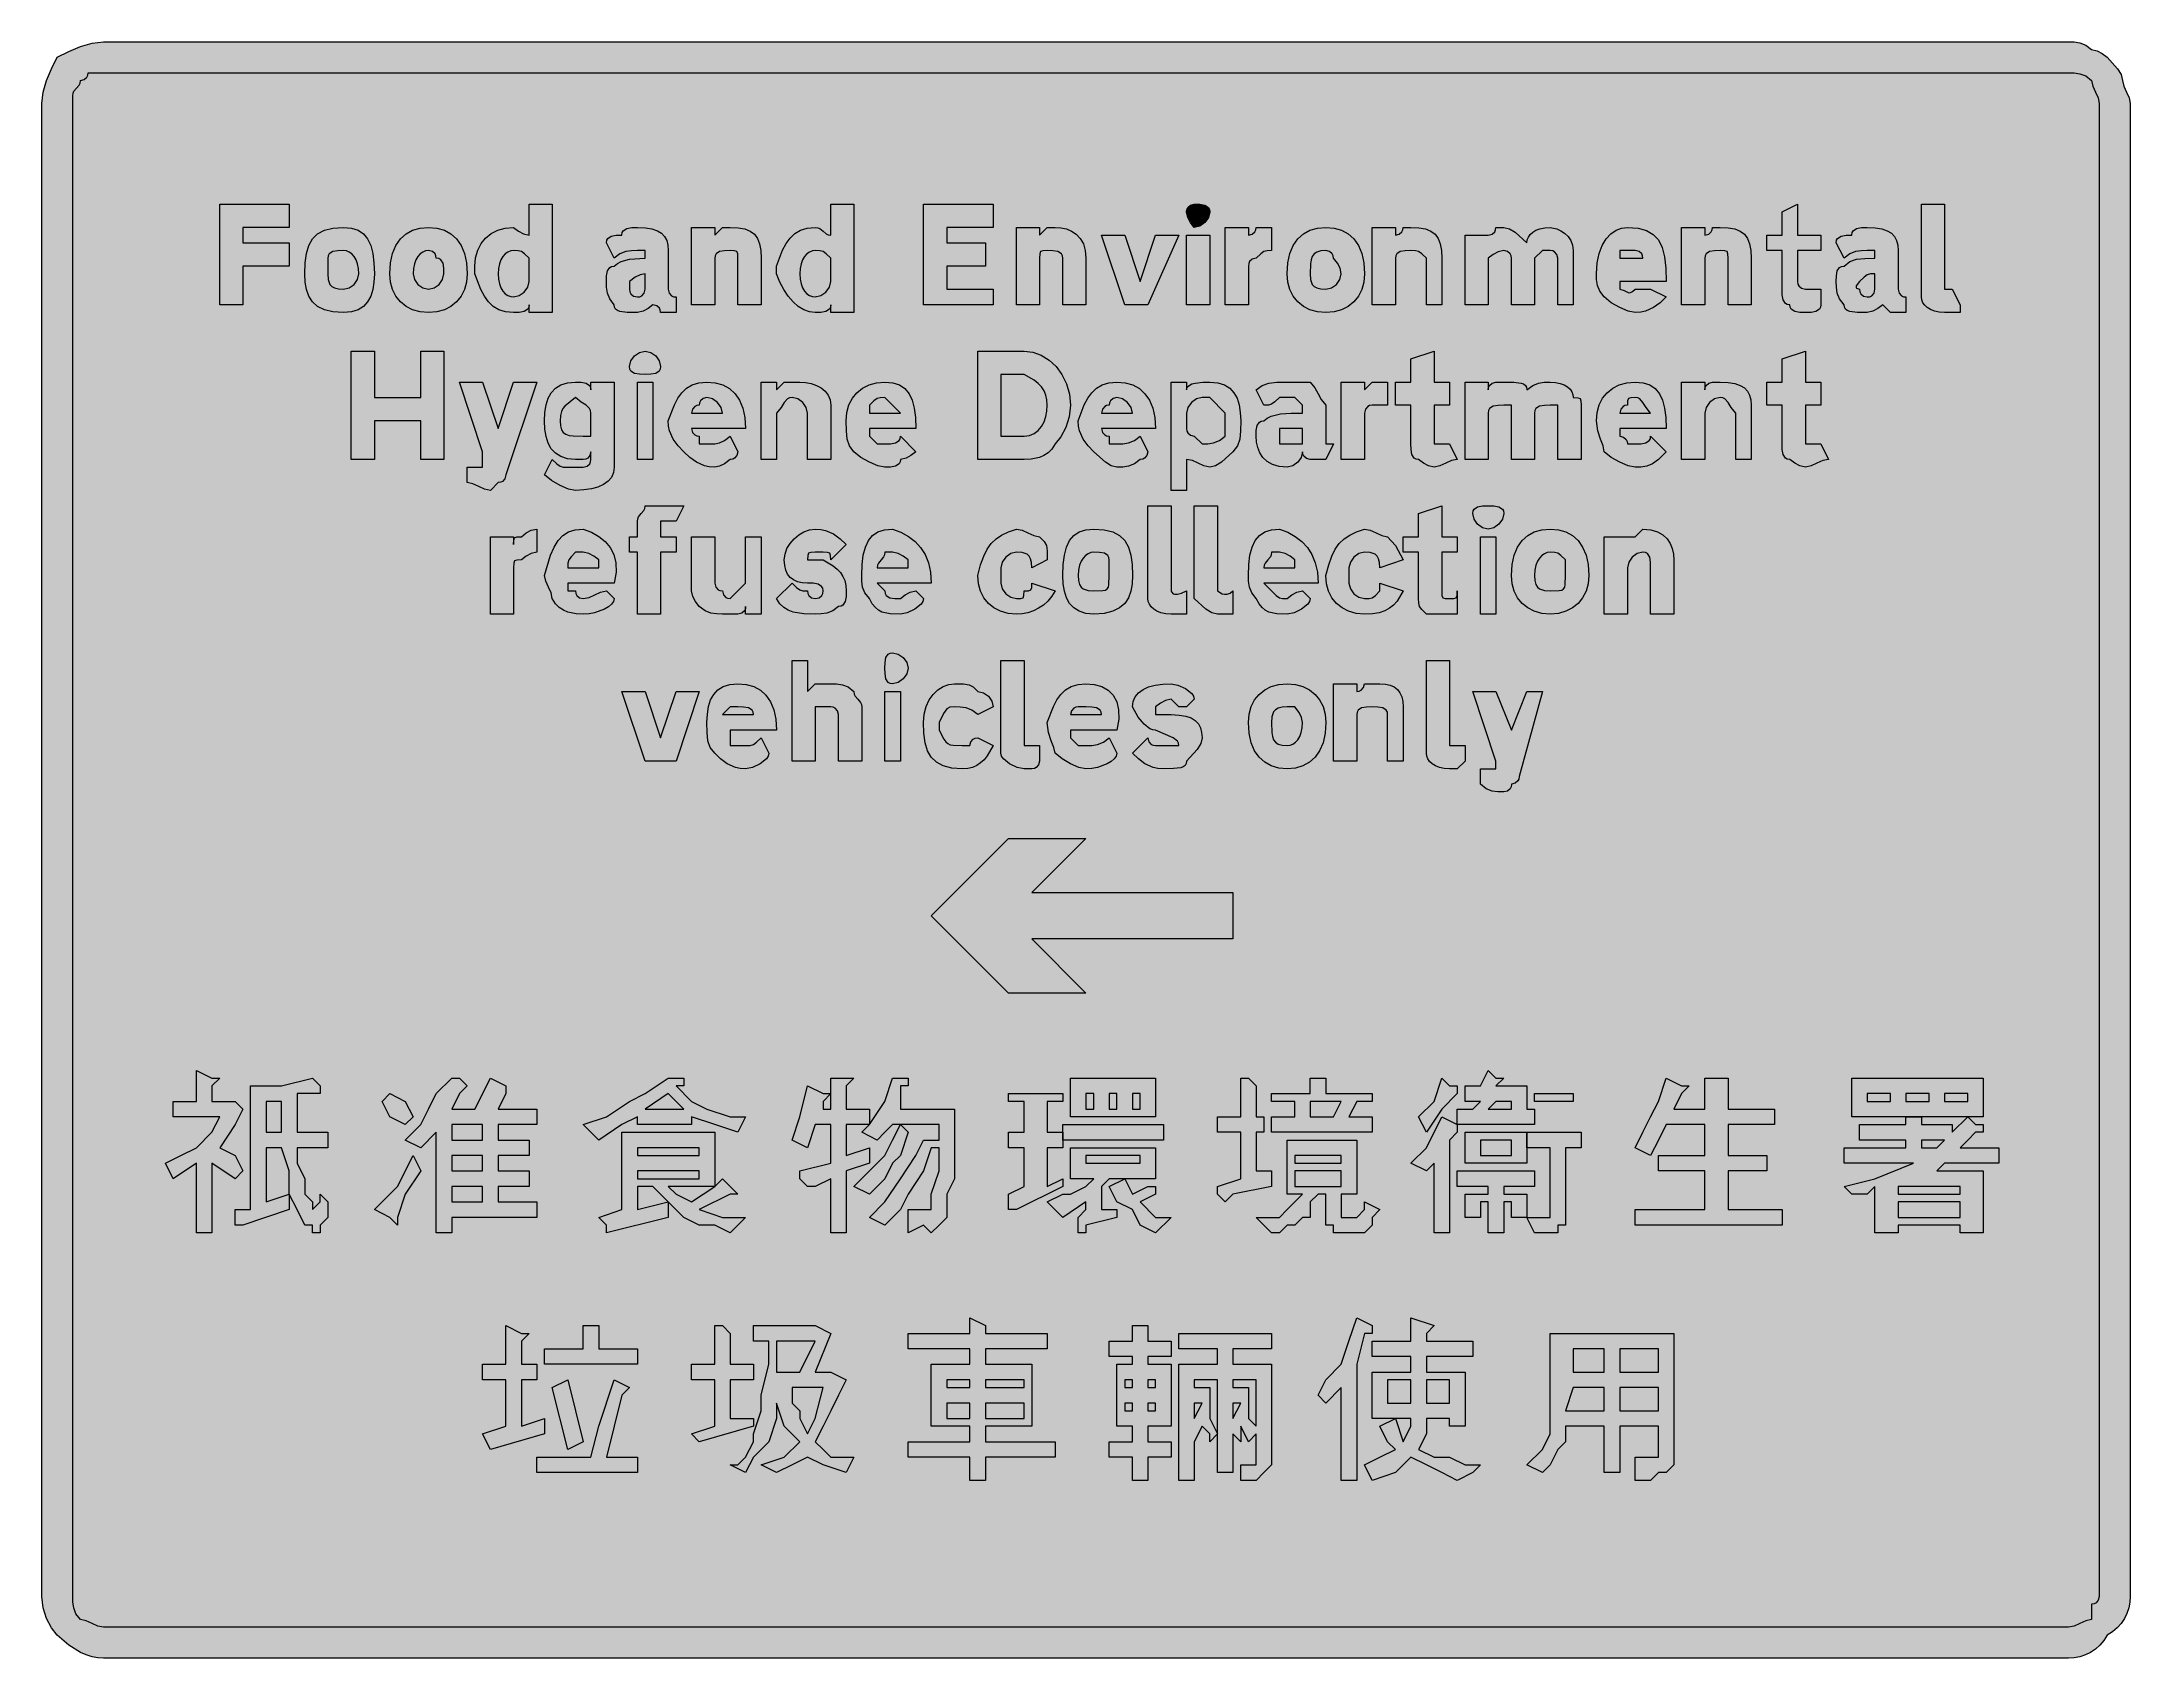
# Model space of a CAD drawing. Header units: metres. Extents: x 121 to 445, y 9 to 260.
import ezdxf

# ---------------------------------------------------------------- set-up
doc = ezdxf.new("R2010")
doc.units = ezdxf.units.M
doc.layers.add('FILL_BLACK_000000', color=7, linetype='Continuous', true_color=0x000000)
doc.layers.add('FILL_WHITE_FFFFFF', color=7, linetype='Continuous', true_color=0xffffff)

msp = doc.modelspace()

# ---------------------------------------------------------------- hatches: boundary and pattern name
at = {"layer": 'FILL_BLACK_000000', "true_color": 0x000000}
h = msp.add_hatch(color=7, dxfattribs=at)
h.dxf.hatch_style = 1
h.paths.add_polyline_path([(131.07, 9.36), (130.17, 9.42), (129.27, 9.58), (128.37, 9.87), (127.47, 10.26), (125.67, 11.38), (123.87, 12.96), (122.99, 14.07), (122.22, 15.51), (121.68, 17.18), (121.47, 18.96), (121.47, 250.56), (121.68, 252.36), (122.22, 254.16), (122.99, 255.96), (123.87, 257.76), (125.67, 258.64), (127.47, 259.41), (129.27, 259.95), (131.07, 260.16), (435.87, 260.16), (436.77, 260.14), (437.67, 260.01), (438.57, 259.65), (439.47, 258.96), (440.35, 258.77), (441.12, 258.36), (441.87, 257.76), (443.52, 255.96), (444.06, 255.06), (444.27, 254.16), (444.46, 253.26), (444.87, 252.36), (445.28, 251.46), (445.47, 250.56), (445.47, 18.96), (445.41, 18.06), (445.25, 17.18), (444.96, 16.32), (444.57, 15.51), (444.06, 14.75), (443.45, 14.07), (442.71, 13.46), (441.87, 12.96), (441.37, 12.12), (440.76, 11.38), (440.08, 10.77), (439.32, 10.26), (438.51, 9.87), (437.65, 9.58), (436.77, 9.42), (435.87, 9.36), (131.07, 9.36)])
h = msp.add_hatch(color=7, dxfattribs=at)
h.dxf.hatch_style = 1
h.paths.add_polyline_path([(152.67, 219.36), (149.07, 219.36), (149.07, 234.96), (159.87, 234.96), (159.87, 231.36), (152.67, 231.36), (152.67, 228.96), (159.87, 228.96), (159.87, 225.36), (152.67, 225.36), (152.67, 219.36)])
h = msp.add_hatch(color=7, dxfattribs=at)
h.dxf.hatch_style = 1
h.paths.add_polyline_path([(200.67, 234.96), (200.67, 218.16), (197.07, 218.16), (197.07, 219.36), (197.02, 218.96), (196.86, 218.67), (196.32, 218.31), (195.55, 218.18), (194.67, 218.16), (193.43, 218.27), (192.38, 218.59), (191.51, 219.11), (190.77, 219.81), (190.15, 220.68), (189.61, 221.7), (188.67, 224.16), (188.67, 225.36), (188.78, 226.65), (189.1, 227.82), (189.62, 228.84), (190.32, 229.71), (191.19, 230.41), (192.21, 230.93), (193.38, 231.25), (194.67, 231.36), (195.42, 230.76), (196.19, 230.35), (197.07, 230.16), (197.07, 234.96), (200.67, 234.96)])
h.paths.add_polyline_path([(197.07, 226.56), (196.36, 227.25), (195.87, 227.61), (195.38, 227.74), (194.67, 227.76), (194.22, 227.7), (193.79, 227.53), (193.38, 227.25), (193.02, 226.86), (192.71, 226.35), (192.48, 225.73), (192.32, 225), (192.27, 224.16), (192.32, 223.32), (192.48, 222.58), (192.71, 221.97), (193.02, 221.46), (193.38, 221.07), (193.79, 220.78), (194.22, 220.62), (194.67, 220.56), (195.55, 220.77), (196.32, 221.31), (196.86, 222.08), (197.07, 222.96), (197.07, 225.36), (197.07, 226.56)], flags=16)
h = msp.add_hatch(color=7, dxfattribs=at)
h.dxf.hatch_style = 1
h.paths.add_polyline_path([(247.47, 234.96), (247.47, 218.16), (243.87, 218.16), (243.87, 219.36), (243.82, 218.96), (243.66, 218.67), (243.12, 218.31), (242.35, 218.18), (241.47, 218.16), (240.57, 218.27), (239.69, 218.59), (238.83, 219.11), (238.02, 219.81), (237.26, 220.68), (236.58, 221.7), (235.97, 222.87), (235.47, 224.16), (235.47, 225.36), (236.41, 227.82), (236.95, 228.84), (237.57, 229.71), (238.31, 230.41), (239.18, 230.93), (240.23, 231.25), (241.47, 231.36), (241.87, 231.31), (242.18, 231.17), (242.67, 230.76), (243.16, 230.35), (243.47, 230.21), (243.87, 230.16), (243.87, 234.96), (247.47, 234.96)])
h.paths.add_polyline_path([(243.87, 226.56), (243.16, 227.25), (242.67, 227.61), (242.18, 227.74), (241.47, 227.76), (241.02, 227.7), (240.59, 227.53), (240.18, 227.25), (239.82, 226.86), (239.51, 226.35), (239.28, 225.73), (239.12, 225), (239.07, 224.16), (239.12, 223.32), (239.28, 222.58), (239.51, 221.97), (239.82, 221.46), (240.18, 221.07), (240.59, 220.78), (241.02, 220.62), (241.47, 220.56), (242.35, 220.77), (243.12, 221.31), (243.66, 222.08), (243.87, 222.96), (243.87, 225.36), (243.87, 226.56)], flags=16)
h = msp.add_hatch(color=7, dxfattribs=at)
h.dxf.hatch_style = 1
h.paths.add_polyline_path([(261.87, 221.76), (269.07, 221.76), (269.07, 219.36), (258.27, 219.36), (258.27, 234.96), (269.07, 234.96), (269.07, 231.36), (261.87, 231.36), (261.87, 228.96), (267.87, 228.96), (267.87, 225.36), (261.87, 225.36), (261.87, 221.76)])
h = msp.add_hatch(color=7, dxfattribs=at)
h.dxf.hatch_style = 1
h.paths.add_polyline_path([(302.46, 232.88), (301.92, 232.11), (301.15, 231.57), (300.27, 231.36), (299.67, 232.11), (299.26, 232.88), (299.07, 233.76), (299.12, 234.16), (299.26, 234.45), (299.67, 234.81), (300.27, 234.96), (301.15, 234.94), (301.92, 234.81), (302.46, 234.45), (302.62, 234.16), (302.67, 233.76), (302.46, 232.88)])
h = msp.add_hatch(color=7, dxfattribs=at)
h.dxf.hatch_style = 1
h.paths.add_polyline_path([(397.47, 227.76), (393.87, 227.76), (393.87, 222.96), (393.92, 222.56), (394.06, 222.27), (394.47, 221.91), (395.07, 221.76), (396.27, 221.76), (397.47, 221.76), (397.47, 219.36), (397.42, 218.96), (397.26, 218.67), (396.72, 218.31), (395.95, 218.18), (395.07, 218.16), (394.19, 218.18), (393.42, 218.31), (392.88, 218.67), (392.72, 218.96), (392.67, 219.36), (392.27, 219.41), (391.98, 219.57), (391.62, 220.11), (391.49, 220.88), (391.47, 221.76), (391.47, 227.76), (389.07, 227.76), (389.07, 230.16), (391.47, 230.16), (391.47, 233.76), (393.87, 234.96), (393.87, 230.16), (397.47, 230.16), (397.47, 227.76)])
h = msp.add_hatch(color=7, dxfattribs=at)
h.dxf.hatch_style = 1
h.paths.add_polyline_path([(416.67, 221.76), (417.87, 221.76), (419.07, 219.36), (419.07, 218.16), (417.87, 218.16), (416.67, 218.16), (415.83, 218.21), (415.1, 218.37), (414.48, 218.6), (413.97, 218.91), (413.58, 219.27), (413.3, 219.68), (413.13, 220.11), (413.07, 220.56), (413.07, 221.76), (413.07, 234.96), (416.67, 234.96), (416.67, 221.76)])
h = msp.add_hatch(color=7, dxfattribs=at)
h.dxf.hatch_style = 1
h.paths.add_polyline_path([(172.83, 221.7), (172.5, 220.68), (172.02, 219.81), (171.37, 219.11), (170.54, 218.59), (169.51, 218.27), (168.27, 218.16), (166.63, 218.27), (165.31, 218.59), (164.26, 219.11), (163.47, 219.81), (162.9, 220.68), (162.53, 221.7), (162.33, 222.87), (162.27, 224.16), (162.33, 225.85), (162.53, 227.31), (162.9, 228.55), (163.47, 229.56), (164.26, 230.35), (165.31, 230.91), (166.63, 231.25), (168.27, 231.36), (169.51, 231.25), (170.54, 230.91), (171.37, 230.35), (172.02, 229.56), (172.5, 228.55), (172.83, 227.31), (173.01, 225.85), (173.07, 224.16), (173.01, 222.87), (172.83, 221.7)])
h.paths.add_polyline_path([(170.46, 225.73), (170.23, 226.35), (169.92, 226.86), (169.56, 227.25), (169.15, 227.53), (168.72, 227.7), (168.27, 227.76), (167.39, 227.74), (166.62, 227.61), (166.08, 227.25), (165.92, 226.96), (165.87, 226.56), (165.87, 224.16), (165.91, 223.28), (166.17, 222.51), (166.46, 222.2), (166.88, 221.97), (167.48, 221.81), (168.27, 221.76), (169.15, 221.97), (169.92, 222.51), (170.46, 223.28), (170.67, 224.16), (170.62, 225), (170.46, 225.73)], flags=16)
h = msp.add_hatch(color=7, dxfattribs=at)
h.dxf.hatch_style = 1
h.paths.add_polyline_path([(187.04, 221.7), (186.52, 220.68), (185.82, 219.81), (184.95, 219.11), (183.93, 218.59), (182.76, 218.27), (181.47, 218.16), (180.18, 218.27), (179.01, 218.59), (177.99, 219.11), (177.12, 219.81), (176.42, 220.68), (175.9, 221.7), (175.58, 222.87), (175.47, 224.16), (175.58, 225.85), (175.9, 227.31), (176.42, 228.55), (177.12, 229.56), (177.99, 230.35), (179.01, 230.91), (180.18, 231.25), (181.47, 231.36), (182.76, 231.25), (183.93, 230.91), (184.95, 230.35), (185.82, 229.56), (186.52, 228.55), (187.04, 227.31), (187.36, 225.85), (187.47, 224.16), (187.36, 222.87), (187.04, 221.7)])
h.paths.add_polyline_path([(183.72, 225.81), (183.36, 226.35), (183.07, 226.51), (182.67, 226.56), (182.62, 226.96), (182.48, 227.25), (182.07, 227.61), (181.47, 227.76), (181.02, 227.7), (180.59, 227.53), (180.18, 227.25), (179.82, 226.86), (179.51, 226.35), (179.28, 225.73), (179.12, 225), (179.07, 224.16), (179.28, 223.28), (179.82, 222.51), (180.59, 221.97), (181.47, 221.76), (182.35, 221.97), (183.12, 222.51), (183.66, 223.28), (183.87, 224.16), (183.85, 225.04), (183.72, 225.81)], flags=16)
h = msp.add_hatch(color=7, dxfattribs=at)
h.dxf.hatch_style = 1
h.paths.add_polyline_path([(213.87, 227.76), (212.97, 227.74), (212.07, 227.61), (211.17, 227.25), (210.27, 226.56), (209.07, 228.96), (209.12, 229.36), (209.28, 229.65), (209.82, 230.01), (210.59, 230.14), (211.47, 230.16), (211.52, 230.56), (211.68, 230.85), (212.22, 231.21), (212.99, 231.34), (213.87, 231.36), (215.11, 231.3), (216.14, 231.13), (216.97, 230.85), (217.62, 230.46), (218.1, 229.95), (218.43, 229.33), (218.61, 228.6), (218.67, 227.76), (218.67, 221.76), (218.82, 221.16), (219.18, 220.75), (219.47, 220.61), (219.87, 220.56), (219.87, 218.16), (217.47, 218.16), (217.42, 218.56), (217.28, 218.85), (216.87, 219.21), (216.27, 219.36), (215.52, 218.76), (214.75, 218.35), (213.87, 218.16), (212.3, 218.18), (211.17, 218.31), (210.78, 218.45), (210.5, 218.67), (210.33, 218.96), (210.27, 219.36), (209.58, 220.26), (209.22, 221.16), (209.09, 222.06), (209.07, 222.96), (209.09, 223.84), (209.22, 224.61), (209.58, 225.15), (209.87, 225.31), (210.27, 225.36), (210.77, 225.76), (211.36, 226.05), (212.67, 226.41), (215.07, 226.56), (215.07, 227.76), (213.87, 227.76)])
h.paths.add_polyline_path([(212.72, 221.36), (212.86, 221.07), (213.27, 220.71), (213.87, 220.56), (214.27, 220.61), (214.56, 220.75), (214.92, 221.16), (215.07, 221.76), (215.07, 224.16), (214.32, 224.01), (213.55, 223.65), (212.67, 222.96), (212.67, 221.76), (212.72, 221.36)], flags=16)
h = msp.add_hatch(color=7, dxfattribs=at)
h.dxf.hatch_style = 1
h.paths.add_polyline_path([(229.47, 219.36), (229.47, 225.36), (229.47, 226.56), (229.45, 227.25), (229.32, 227.61), (228.96, 227.74), (228.27, 227.76), (227.39, 227.74), (226.62, 227.61), (226.08, 227.25), (225.92, 226.96), (225.87, 226.56), (225.87, 219.36), (222.27, 219.36), (222.27, 231.36), (225.87, 231.36), (225.87, 230.16), (227.07, 231.36), (228.27, 231.36), (229.51, 231.3), (230.54, 231.12), (231.37, 230.79), (232.02, 230.31), (232.5, 229.66), (232.83, 228.83), (233.01, 227.8), (233.07, 226.56), (233.07, 219.36), (229.47, 219.36)])
h = msp.add_hatch(color=7, dxfattribs=at)
h.dxf.hatch_style = 1
h.paths.add_polyline_path([(279.87, 219.36), (279.87, 225.36), (279.87, 226.56), (279.82, 226.96), (279.66, 227.25), (279.12, 227.61), (278.35, 227.74), (277.47, 227.76), (276.78, 227.74), (276.42, 227.61), (276.29, 227.25), (276.27, 226.56), (276.27, 219.36), (272.67, 219.36), (272.67, 231.36), (276.27, 231.36), (276.27, 230.16), (277.47, 231.36), (278.67, 231.36), (279.57, 231.3), (280.43, 231.12), (281.24, 230.79), (281.97, 230.31), (282.58, 229.66), (283.06, 228.83), (283.36, 227.8), (283.47, 226.56), (283.47, 219.36), (279.87, 219.36)])
h = msp.add_hatch(color=7, dxfattribs=at)
h.dxf.hatch_style = 1
h.paths.add_polyline_path([(285.87, 230.16), (289.47, 230.16), (291.87, 222.96), (294.27, 230.16), (297.87, 230.16), (293.07, 219.36), (291.87, 219.36), (289.47, 219.36), (285.87, 230.16)])
h = msp.add_hatch(color=7, dxfattribs=at)
h.dxf.hatch_style = 1
h.paths.add_polyline_path([(299.07, 219.36), (299.07, 230.16), (302.67, 230.16), (302.67, 219.36), (299.07, 219.36)])
h = msp.add_hatch(color=7, dxfattribs=at)
h.dxf.hatch_style = 1
h.paths.add_polyline_path([(305.07, 231.36), (308.67, 231.36), (308.67, 230.16), (309.27, 230.31), (309.68, 230.67), (309.82, 230.96), (309.87, 231.36), (312.27, 231.36), (312.27, 227.76), (311.56, 227.74), (311.07, 227.61), (310.58, 227.25), (309.87, 226.56), (309.27, 226.41), (308.86, 226.05), (308.72, 225.76), (308.67, 225.36), (308.67, 219.36), (305.07, 219.36), (305.07, 231.36)])
h = msp.add_hatch(color=7, dxfattribs=at)
h.dxf.hatch_style = 1
h.paths.add_polyline_path([(326.24, 221.7), (325.72, 220.68), (325.02, 219.81), (324.15, 219.11), (323.13, 218.59), (321.96, 218.27), (320.67, 218.16), (319.38, 218.27), (318.21, 218.59), (317.19, 219.11), (316.32, 219.81), (315.62, 220.68), (315.1, 221.7), (314.78, 222.87), (314.67, 224.16), (314.78, 225.85), (315.1, 227.31), (315.62, 228.55), (316.32, 229.56), (317.19, 230.35), (318.21, 230.91), (319.38, 231.25), (320.67, 231.36), (321.96, 231.25), (323.13, 230.91), (324.15, 230.35), (325.02, 229.56), (325.72, 228.55), (326.24, 227.31), (326.56, 225.85), (326.67, 224.16), (326.56, 222.87), (326.24, 221.7)])
h.paths.add_polyline_path([(322.47, 225.81), (321.87, 226.56), (321.82, 226.96), (321.68, 227.25), (321.27, 227.61), (320.67, 227.76), (319.88, 227.7), (319.28, 227.53), (318.86, 227.25), (318.57, 226.86), (318.4, 226.35), (318.31, 225.73), (318.27, 224.16), (318.31, 223.28), (318.57, 222.51), (318.86, 222.2), (319.28, 221.97), (319.88, 221.81), (320.67, 221.76), (321.55, 221.97), (322.32, 222.51), (322.86, 223.28), (323.07, 224.16), (322.88, 225.04), (322.47, 225.81)], flags=16)
h = msp.add_hatch(color=7, dxfattribs=at)
h.dxf.hatch_style = 1
h.paths.add_polyline_path([(336.27, 219.36), (336.27, 225.36), (336.27, 226.56), (335.56, 227.25), (335.07, 227.61), (334.58, 227.74), (333.87, 227.76), (332.99, 227.74), (332.22, 227.61), (331.68, 227.25), (331.52, 226.96), (331.47, 226.56), (331.47, 219.36), (327.87, 219.36), (327.87, 231.36), (331.47, 231.36), (331.47, 230.16), (332.07, 230.31), (332.48, 230.67), (332.62, 230.96), (332.67, 231.36), (333.87, 231.36), (335.11, 231.3), (336.14, 231.12), (336.97, 230.79), (337.62, 230.31), (338.1, 229.66), (338.43, 228.83), (338.61, 227.8), (338.67, 226.56), (338.67, 219.36), (336.27, 219.36)])
h = msp.add_hatch(color=7, dxfattribs=at)
h.dxf.hatch_style = 1
h.paths.add_polyline_path([(353.07, 226.56), (353.07, 219.36), (349.47, 219.36), (349.47, 226.56), (349.42, 226.96), (349.28, 227.25), (348.87, 227.61), (348.27, 227.76), (347.39, 227.57), (346.62, 227.16), (345.87, 226.56), (345.87, 219.36), (342.27, 219.36), (342.27, 230.16), (345.87, 230.16), (346.47, 230.31), (346.88, 230.67), (347.02, 230.96), (347.07, 231.36), (348.27, 231.36), (349.17, 231.15), (350.07, 230.61), (351.87, 228.96), (351.93, 229.41), (352.1, 229.84), (352.38, 230.25), (352.77, 230.61), (353.28, 230.92), (353.9, 231.15), (354.63, 231.31), (355.47, 231.36), (356.54, 231.13), (357.14, 230.85), (357.72, 230.46), (358.25, 229.95), (358.68, 229.33), (358.96, 228.6), (359.07, 227.76), (359.07, 219.36), (356.67, 219.36), (356.67, 226.56), (356.52, 227.16), (356.16, 227.57), (355.87, 227.71), (355.47, 227.76), (354.27, 227.76), (353.07, 226.56)])
h = msp.add_hatch(color=7, dxfattribs=at)
h.dxf.hatch_style = 1
h.paths.add_polyline_path([(366.27, 221.76), (366.98, 221.59), (367.47, 221.31), (367.7, 221.23), (367.96, 221.25), (368.27, 221.42), (368.67, 221.76), (371.07, 221.76), (373.47, 220.56), (372.55, 219.68), (371.52, 218.91), (370.26, 218.37), (369.52, 218.21), (368.67, 218.16), (367.58, 218.37), (366.27, 218.91), (364.96, 219.68), (363.87, 220.56), (363.18, 221.46), (362.82, 222.36), (362.69, 223.26), (362.67, 224.16), (362.78, 225.85), (363.08, 227.31), (363.56, 228.55), (364.17, 229.56), (364.9, 230.35), (365.71, 230.91), (366.57, 231.25), (367.47, 231.36), (369.11, 231.25), (370.43, 230.89), (371.48, 230.28), (372.27, 229.41), (372.84, 228.25), (373.21, 226.8), (373.41, 225.04), (373.47, 222.96), (366.27, 222.96), (366.27, 221.76)])
h.paths.add_polyline_path([(369.82, 226.96), (369.68, 227.25), (369.27, 227.61), (368.67, 227.76), (366.27, 227.76), (366.27, 226.56), (369.87, 226.56), (369.82, 226.96)], flags=16)
h = msp.add_hatch(color=7, dxfattribs=at)
h.dxf.hatch_style = 1
h.paths.add_polyline_path([(383.07, 219.36), (383.07, 225.36), (383.07, 226.56), (383.05, 227.25), (382.92, 227.61), (382.56, 227.74), (381.87, 227.76), (380.99, 227.74), (380.22, 227.61), (379.68, 227.25), (379.52, 226.96), (379.47, 226.56), (379.47, 219.36), (375.87, 219.36), (375.87, 231.36), (379.47, 231.36), (379.47, 230.16), (380.07, 230.31), (380.48, 230.67), (380.62, 230.96), (380.67, 231.36), (381.87, 231.36), (383.11, 231.3), (384.14, 231.12), (384.97, 230.79), (385.62, 230.31), (386.1, 229.66), (386.43, 228.83), (386.61, 227.8), (386.67, 226.56), (386.67, 219.36), (383.07, 219.36)])
h = msp.add_hatch(color=7, dxfattribs=at)
h.dxf.hatch_style = 1
h.paths.add_polyline_path([(404.67, 227.76), (403.77, 227.74), (402.87, 227.61), (401.97, 227.25), (401.07, 226.56), (399.87, 228.96), (399.92, 229.36), (400.08, 229.65), (400.62, 230.01), (401.39, 230.14), (402.27, 230.16), (402.32, 230.56), (402.48, 230.85), (403.02, 231.21), (403.79, 231.34), (404.67, 231.36), (405.91, 231.3), (406.94, 231.13), (407.77, 230.85), (408.42, 230.46), (408.9, 229.95), (409.23, 229.33), (409.41, 228.6), (409.47, 227.76), (409.47, 221.76), (409.62, 221.16), (409.98, 220.75), (410.27, 220.61), (410.67, 220.56), (410.67, 218.16), (408.27, 218.16), (407.07, 219.36), (406.32, 218.76), (405.55, 218.35), (404.67, 218.16), (403.1, 218.18), (401.97, 218.31), (401.58, 218.45), (401.3, 218.67), (401.13, 218.96), (401.07, 219.36), (400.38, 220.26), (400.02, 221.16), (399.89, 222.06), (399.87, 222.96), (399.89, 223.84), (400.02, 224.61), (400.38, 225.15), (400.67, 225.31), (401.07, 225.36), (401.99, 226.05), (403.02, 226.41), (404.28, 226.54), (405.87, 226.56), (405.87, 227.76), (404.67, 227.76)])
h.paths.add_polyline_path([(402.94, 222.05), (403.02, 221.91), (403.47, 221.76), (403.52, 221.36), (403.66, 221.07), (404.07, 220.71), (404.67, 220.56), (405.07, 220.61), (405.36, 220.75), (405.72, 221.16), (405.87, 221.76), (405.87, 224.16), (405.16, 224.14), (404.67, 224.01), (404.18, 223.65), (403.47, 222.96), (402.96, 222.27), (402.94, 222.05)], flags=16)
h = msp.add_hatch(color=7, dxfattribs=at)
h.dxf.hatch_style = 1
h.paths.add_polyline_path([(176.67, 204.96), (180.27, 204.96), (180.27, 212.16), (183.87, 212.16), (183.87, 195.36), (180.27, 195.36), (180.27, 201.36), (176.67, 201.36), (173.07, 201.36), (173.07, 195.36), (169.47, 195.36), (169.47, 212.16), (173.07, 212.16), (173.07, 204.96), (176.67, 204.96)])
h = msp.add_hatch(color=7, dxfattribs=at)
h.dxf.hatch_style = 1
h.paths.add_polyline_path([(217.42, 209.36), (217.26, 209.07), (216.72, 208.71), (215.95, 208.58), (215.07, 208.56), (214.19, 208.58), (213.42, 208.71), (212.88, 209.07), (212.72, 209.36), (212.67, 209.76), (212.88, 210.64), (213.42, 211.41), (214.19, 211.95), (215.07, 212.16), (215.95, 211.95), (216.72, 211.41), (217.26, 210.64), (217.47, 209.76), (217.42, 209.36)])
h = msp.add_hatch(color=7, dxfattribs=at)
h.dxf.hatch_style = 1
h.paths.add_polyline_path([(266.67, 212.16), (273.87, 212.16), (275.21, 212), (276.51, 211.52), (277.73, 210.77), (278.82, 209.76), (279.74, 208.53), (280.45, 207.1), (280.91, 205.5), (281.07, 203.76), (280.86, 201.98), (280.32, 200.31), (279.55, 198.87), (278.67, 197.76), (278.17, 196.97), (277.58, 196.37), (276.94, 195.95), (276.27, 195.66), (274.96, 195.4), (273.87, 195.36), (266.67, 195.36), (266.67, 212.16)])
h.paths.add_polyline_path([(272.67, 198.96), (273.87, 198.96), (274.71, 199.07), (275.45, 199.37), (276.06, 199.85), (276.57, 200.46), (276.96, 201.19), (277.25, 202), (277.41, 202.86), (277.47, 203.76), (277.41, 204.61), (277.25, 205.35), (276.96, 206.02), (276.57, 206.61), (276.06, 207.15), (275.45, 207.64), (273.87, 208.56), (272.67, 208.56), (270.27, 208.56), (270.27, 198.96), (272.67, 198.96)], flags=16)
h = msp.add_hatch(color=7, dxfattribs=at)
h.dxf.hatch_style = 1
h.paths.add_polyline_path([(339.87, 207.36), (339.87, 203.76), (337.47, 203.76), (337.47, 198.96), (337.47, 197.76), (338.67, 197.76), (339.87, 197.76), (341.07, 195.36), (340.17, 195.17), (339.27, 194.76), (338.37, 194.35), (337.47, 194.16), (336.59, 194.35), (335.82, 194.76), (335.07, 195.36), (334.67, 195.41), (334.38, 195.57), (334.02, 196.11), (333.89, 196.88), (333.87, 197.76), (333.87, 203.76), (331.47, 203.76), (331.47, 207.36), (333.87, 207.36), (333.87, 210.96), (337.47, 212.16), (337.47, 207.36), (339.87, 207.36)])
h = msp.add_hatch(color=7, dxfattribs=at)
h.dxf.hatch_style = 1
h.paths.add_polyline_path([(397.47, 207.36), (397.47, 203.76), (395.07, 203.76), (395.07, 198.96), (395.07, 197.76), (396.27, 197.76), (397.47, 197.76), (398.67, 195.36), (397.77, 195.17), (396.87, 194.76), (395.97, 194.35), (395.07, 194.16), (394.19, 194.35), (393.42, 194.76), (392.67, 195.36), (392.27, 195.41), (391.98, 195.57), (391.62, 196.11), (391.49, 196.88), (391.47, 197.76), (391.47, 203.76), (389.07, 203.76), (389.07, 207.36), (391.47, 207.36), (391.47, 210.96), (395.07, 212.16), (395.07, 207.36), (397.47, 207.36)])
h = msp.add_hatch(color=7, dxfattribs=at)
h.dxf.hatch_style = 1
h.paths.add_polyline_path([(193.47, 192.96), (193.32, 192.36), (192.96, 191.95), (192.67, 191.81), (192.27, 191.76), (191.07, 190.56), (190.17, 190.75), (189.27, 191.16), (188.37, 191.57), (187.47, 191.76), (187.47, 194.16), (188.67, 194.16), (189.87, 194.16), (189.87, 195.36), (189.87, 196.56), (186.27, 207.36), (189.87, 207.36), (192.27, 200.16), (194.67, 207.36), (198.27, 207.36), (193.47, 192.96)])
h = msp.add_hatch(color=7, dxfattribs=at)
h.dxf.hatch_style = 1
h.paths.add_polyline_path([(209.84, 192.58), (209.32, 191.97), (208.62, 191.46), (207.75, 191.07), (206.73, 190.78), (205.56, 190.62), (204.27, 190.56), (203.18, 190.77), (201.87, 191.31), (200.56, 192.08), (199.47, 192.96), (200.67, 195.36), (201.38, 194.67), (201.87, 194.31), (202.36, 194.18), (203.07, 194.16), (205.47, 194.16), (206.07, 194.31), (206.48, 194.67), (206.62, 194.96), (206.67, 195.36), (206.67, 196.56), (206.52, 195.96), (206.16, 195.55), (205.87, 195.41), (205.47, 195.36), (204.27, 195.36), (203.03, 195.47), (202, 195.79), (201.17, 196.31), (200.52, 197.01), (200.04, 197.88), (199.71, 198.9), (199.53, 200.07), (199.47, 201.36), (199.53, 202.65), (199.71, 203.82), (200.04, 204.84), (200.52, 205.71), (201.17, 206.41), (202, 206.93), (203.03, 207.25), (204.27, 207.36), (205.15, 207.34), (205.92, 207.21), (206.46, 206.85), (206.62, 206.56), (206.67, 206.16), (206.67, 207.36), (210.27, 207.36), (210.27, 194.16), (210.16, 193.32), (209.84, 192.58)])
h.paths.add_polyline_path([(206.46, 203.27), (205.92, 203.76), (205.15, 204.25), (204.27, 204.96), (202.62, 203.61), (202.31, 203.24), (202.08, 202.77), (201.92, 202.15), (201.87, 201.36), (201.93, 200.57), (202.1, 199.97), (202.38, 199.55), (202.77, 199.26), (203.28, 199.09), (203.9, 199), (205.47, 198.96), (206.67, 198.96), (206.67, 200.16), (206.67, 202.56), (206.62, 202.96), (206.46, 203.27)], flags=16)
h = msp.add_hatch(color=7, dxfattribs=at)
h.dxf.hatch_style = 1
h.paths.add_polyline_path([(213.87, 195.36), (213.87, 207.36), (216.27, 207.36), (216.27, 195.36), (213.87, 195.36)])
h = msp.add_hatch(color=7, dxfattribs=at)
h.dxf.hatch_style = 1
h.paths.add_polyline_path([(222.42, 199.56), (222.78, 199.15), (223.07, 199.01), (223.47, 198.96), (223.47, 197.76), (225.87, 197.76), (226.62, 197.91), (227.39, 198.27), (228.27, 198.96), (229.47, 196.56), (229.32, 195.96), (228.96, 195.55), (228.67, 195.41), (228.27, 195.36), (227.39, 194.67), (226.62, 194.31), (225.87, 194.16), (225.02, 194.21), (224.28, 194.37), (223.02, 194.91), (221.99, 195.68), (221.07, 196.56), (220.19, 197.48), (219.42, 198.51), (218.88, 199.77), (218.72, 200.51), (218.67, 201.36), (219.61, 203.82), (220.15, 204.84), (220.77, 205.71), (221.51, 206.41), (222.38, 206.93), (223.43, 207.25), (224.67, 207.36), (225.96, 207.25), (227.13, 206.91), (228.15, 206.35), (229.02, 205.56), (229.72, 204.55), (230.24, 203.31), (230.56, 201.85), (230.67, 200.16), (222.27, 200.16), (222.42, 199.56)])
h.paths.add_polyline_path([(226.86, 203.44), (226.32, 204.21), (225.55, 204.75), (224.67, 204.96), (224.07, 204.81), (223.66, 204.45), (223.52, 204.16), (223.47, 203.76), (223.07, 203.71), (222.78, 203.57), (222.42, 203.16), (222.27, 202.56), (227.07, 202.56), (226.86, 203.44)], flags=16)
h = msp.add_hatch(color=7, dxfattribs=at)
h.dxf.hatch_style = 1
h.paths.add_polyline_path([(240.27, 195.36), (240.27, 202.56), (240.06, 203.44), (239.52, 204.21), (238.75, 204.75), (237.87, 204.96), (237.47, 204.91), (237.16, 204.75), (236.67, 204.21), (236.18, 203.44), (235.47, 202.56), (235.47, 195.36), (233.07, 195.36), (233.07, 207.36), (235.47, 207.36), (235.47, 206.16), (236.67, 207.36), (239.07, 207.36), (239.97, 207.3), (240.83, 207.13), (241.64, 206.85), (242.37, 206.46), (242.98, 205.95), (243.46, 205.33), (243.76, 204.6), (243.87, 203.76), (243.87, 195.36), (240.27, 195.36)])
h = msp.add_hatch(color=7, dxfattribs=at)
h.dxf.hatch_style = 1
h.paths.add_polyline_path([(249.87, 198.96), (251.07, 197.76), (252.27, 197.76), (253.15, 197.78), (253.92, 197.91), (254.46, 198.27), (254.62, 198.56), (254.67, 198.96), (257.07, 196.56), (256.32, 195.96), (255.55, 195.55), (254.67, 195.36), (254.62, 194.96), (254.46, 194.67), (253.92, 194.31), (253.15, 194.18), (252.27, 194.16), (251.18, 194.37), (249.87, 194.91), (248.56, 195.68), (247.47, 196.56), (246.78, 197.48), (246.42, 198.51), (246.29, 199.77), (246.27, 201.36), (246.38, 202.65), (246.7, 203.82), (247.22, 204.84), (247.92, 205.71), (248.79, 206.41), (249.81, 206.93), (250.98, 207.25), (252.27, 207.36), (253.51, 207.25), (254.54, 206.91), (255.37, 206.35), (256.02, 205.56), (256.5, 204.55), (256.83, 203.31), (257.01, 201.85), (257.07, 200.16), (249.87, 200.16), (249.87, 198.96)])
h.paths.add_polyline_path([(252.27, 204.96), (251.56, 204.94), (251.07, 204.81), (250.58, 204.45), (249.87, 203.76), (249.87, 202.56), (254.67, 202.56), (252.27, 204.96)], flags=16)
h = msp.add_hatch(color=7, dxfattribs=at)
h.dxf.hatch_style = 1
h.paths.add_polyline_path([(286.02, 199.56), (286.38, 199.15), (286.67, 199.01), (287.07, 198.96), (287.07, 197.76), (288.27, 197.76), (289.17, 197.78), (290.07, 197.91), (290.97, 198.27), (291.87, 198.96), (293.07, 196.56), (292.92, 195.96), (292.56, 195.55), (292.27, 195.41), (291.87, 195.36), (290.97, 194.67), (290.07, 194.31), (289.17, 194.18), (288.27, 194.16), (287.37, 194.37), (286.47, 194.91), (284.67, 196.56), (283.79, 197.48), (283.02, 198.51), (282.48, 199.77), (282.32, 200.51), (282.27, 201.36), (283.21, 203.82), (283.75, 204.84), (284.37, 205.71), (285.11, 206.41), (285.98, 206.93), (287.03, 207.25), (288.27, 207.36), (289.56, 207.25), (290.73, 206.91), (291.75, 206.35), (292.62, 205.56), (293.32, 204.55), (293.84, 203.31), (294.16, 201.85), (294.27, 200.16), (285.87, 200.16), (286.02, 199.56)])
h.paths.add_polyline_path([(290.46, 203.44), (289.92, 204.21), (289.15, 204.75), (288.27, 204.96), (287.67, 204.81), (287.26, 204.45), (287.12, 204.16), (287.07, 203.76), (286.67, 203.71), (286.38, 203.57), (286.02, 203.16), (285.87, 202.56), (290.67, 202.56), (290.46, 203.44)], flags=16)
h = msp.add_hatch(color=7, dxfattribs=at)
h.dxf.hatch_style = 1
h.paths.add_polyline_path([(307.32, 198.51), (306.96, 197.48), (306.27, 196.56), (304.47, 194.91), (303.57, 194.37), (302.67, 194.16), (301.77, 194.35), (300.87, 194.76), (299.97, 195.17), (299.07, 195.36), (299.07, 190.56), (296.67, 190.56), (296.67, 207.36), (299.07, 207.36), (299.07, 206.16), (299.18, 206.56), (299.46, 206.85), (299.89, 207.07), (300.42, 207.21), (301.6, 207.34), (302.67, 207.36), (303.91, 207.25), (304.94, 206.93), (305.77, 206.41), (306.42, 205.71), (306.9, 204.84), (307.23, 203.82), (307.41, 202.65), (307.47, 201.36), (307.45, 199.77), (307.32, 198.51)])
h.paths.add_polyline_path([(303.27, 197.91), (304.17, 198.27), (305.07, 198.96), (305.07, 200.16), (305.07, 202.56), (302.67, 204.96), (301.47, 204.96), (300.59, 204.75), (299.82, 204.21), (299.28, 203.44), (299.07, 202.56), (299.07, 200.16), (299.12, 199.76), (299.26, 199.47), (299.67, 199.11), (300.27, 198.96), (301.47, 197.76), (302.37, 197.78), (303.27, 197.91)], flags=16)
h = msp.add_hatch(color=7, dxfattribs=at)
h.dxf.hatch_style = 1
h.paths.add_polyline_path([(318.27, 195.36), (317.67, 195.51), (317.26, 195.87), (317.12, 196.16), (317.07, 196.56), (316.86, 195.68), (316.32, 194.91), (315.55, 194.37), (314.67, 194.16), (313.43, 194.27), (312.4, 194.57), (311.57, 195.05), (310.92, 195.66), (310.44, 196.39), (310.11, 197.2), (309.93, 198.06), (309.87, 198.96), (309.89, 199.84), (310.02, 200.61), (310.38, 201.15), (310.67, 201.31), (311.07, 201.36), (311.57, 201.76), (312.18, 202.05), (313.62, 202.41), (315.29, 202.54), (317.07, 202.56), (317.07, 203.76), (315.87, 204.96), (314.67, 204.96), (313.47, 204.96), (312.76, 204.27), (312.27, 203.91), (311.78, 203.78), (311.07, 203.76), (309.87, 206.16), (310.79, 206.85), (311.82, 207.21), (313.08, 207.34), (314.67, 207.36), (318.27, 207.36), (318.98, 206.46), (319.47, 205.56), (319.96, 204.66), (320.67, 203.76), (320.67, 197.76), (321.87, 197.76), (320.67, 195.36), (318.27, 195.36)])
h.paths.add_polyline_path([(314.67, 197.76), (317.07, 197.76), (317.07, 200.16), (313.47, 200.16), (313.47, 198.96), (313.47, 197.76), (314.67, 197.76)], flags=16)
h = msp.add_hatch(color=7, dxfattribs=at)
h.dxf.hatch_style = 1
h.paths.add_polyline_path([(323.07, 207.36), (326.67, 207.36), (326.67, 206.16), (327.87, 207.36), (330.27, 207.36), (330.27, 203.76), (327.87, 203.76), (327.47, 203.71), (327.18, 203.57), (326.82, 203.16), (326.67, 202.56), (326.67, 195.36), (323.07, 195.36), (323.07, 207.36)])
h = msp.add_hatch(color=7, dxfattribs=at)
h.dxf.hatch_style = 1
h.paths.add_polyline_path([(354.59, 203.74), (353.82, 203.61), (353.28, 203.25), (353.12, 202.96), (353.07, 202.56), (353.07, 195.36), (349.47, 195.36), (349.47, 203.76), (348.27, 203.76), (347.39, 203.74), (346.62, 203.61), (346.08, 203.25), (345.92, 202.96), (345.87, 202.56), (345.87, 195.36), (342.27, 195.36), (342.27, 207.36), (345.87, 207.36), (345.87, 206.16), (345.92, 206.56), (346.06, 206.85), (346.47, 207.21), (347.07, 207.36), (348.27, 207.36), (349.85, 207.34), (350.97, 207.21), (351.36, 207.07), (351.65, 206.85), (351.81, 206.56), (351.87, 206.16), (352.77, 206.85), (353.67, 207.21), (354.57, 207.34), (355.47, 207.36), (356.31, 207.31), (357.05, 207.15), (357.66, 206.92), (358.17, 206.61), (358.56, 206.25), (358.85, 205.84), (359.01, 205.41), (359.07, 204.96), (359.76, 204.94), (360.12, 204.81), (360.25, 204.45), (360.27, 203.76), (360.27, 195.36), (356.67, 195.36), (356.67, 203.76), (355.47, 203.76), (354.59, 203.74)])
h = msp.add_hatch(color=7, dxfattribs=at)
h.dxf.hatch_style = 1
h.paths.add_polyline_path([(366.27, 198.96), (366.87, 198.81), (367.28, 198.45), (367.42, 198.16), (367.47, 197.76), (368.67, 197.76), (369.55, 197.78), (370.32, 197.91), (370.86, 198.27), (371.02, 198.56), (371.07, 198.96), (373.47, 196.56), (372.27, 195.36), (371.37, 194.67), (370.47, 194.31), (369.57, 194.18), (368.67, 194.16), (367.58, 194.37), (366.27, 194.91), (364.96, 195.68), (363.87, 196.56), (363.68, 197.48), (363.27, 198.51), (362.86, 199.77), (362.67, 201.36), (362.78, 202.65), (363.1, 203.82), (363.62, 204.84), (364.32, 205.71), (365.19, 206.41), (366.21, 206.93), (367.38, 207.25), (368.67, 207.36), (369.91, 207.25), (370.94, 206.91), (371.77, 206.35), (372.42, 205.56), (372.9, 204.55), (373.23, 203.31), (373.41, 201.85), (373.47, 200.16), (366.27, 200.16), (366.27, 198.96)])
h.paths.add_polyline_path([(370.36, 203.44), (369.87, 204.21), (369.38, 204.75), (369.07, 204.91), (368.67, 204.96), (367.98, 204.94), (367.62, 204.81), (367.49, 204.45), (367.47, 203.76), (367.07, 203.71), (366.78, 203.57), (366.42, 203.16), (366.27, 202.56), (371.07, 202.56), (370.36, 203.44)], flags=16)
h = msp.add_hatch(color=7, dxfattribs=at)
h.dxf.hatch_style = 1
h.paths.add_polyline_path([(384.27, 195.36), (384.27, 202.56), (383.56, 203.44), (383.07, 204.21), (382.58, 204.75), (382.27, 204.91), (381.87, 204.96), (380.99, 204.75), (380.22, 204.21), (379.68, 203.44), (379.47, 202.56), (379.47, 195.36), (375.87, 195.36), (375.87, 207.36), (379.47, 207.36), (379.47, 206.16), (379.52, 206.56), (379.66, 206.85), (380.07, 207.21), (380.67, 207.36), (381.87, 207.36), (383.11, 207.3), (384.14, 207.13), (384.97, 206.85), (385.62, 206.46), (386.1, 205.95), (386.43, 205.33), (386.61, 204.6), (386.67, 203.76), (386.67, 195.36), (384.27, 195.36)])
h = msp.add_hatch(color=7, dxfattribs=at)
h.dxf.hatch_style = 1
h.paths.add_polyline_path([(213.87, 171.36), (213.87, 180.96), (212.67, 180.96), (212.67, 183.36), (213.87, 183.36), (213.87, 185.76), (213.92, 186.16), (214.06, 186.47), (214.47, 186.96), (214.88, 187.45), (215.02, 187.76), (215.07, 188.16), (218.67, 188.16), (221.07, 188.16), (219.87, 185.76), (218.67, 185.76), (217.47, 185.76), (217.47, 184.56), (217.47, 183.36), (219.87, 183.36), (219.87, 180.96), (217.47, 180.96), (217.47, 171.36), (213.87, 171.36)])
h = msp.add_hatch(color=7, dxfattribs=at)
h.dxf.hatch_style = 1
h.paths.add_polyline_path([(296.67, 174.96), (296.71, 174.79), (296.97, 174.51), (297.26, 174.43), (297.68, 174.45), (298.28, 174.62), (299.07, 174.96), (299.07, 171.36), (297.87, 171.36), (296.67, 171.36), (295.83, 171.41), (295.1, 171.57), (294.48, 171.8), (293.97, 172.11), (293.58, 172.47), (293.3, 172.88), (293.13, 173.31), (293.07, 173.76), (293.07, 188.16), (296.67, 188.16), (296.67, 174.96)])
h = msp.add_hatch(color=7, dxfattribs=at)
h.dxf.hatch_style = 1
h.paths.add_polyline_path([(303.87, 174.96), (304.62, 174.51), (304.98, 174.43), (305.39, 174.45), (305.82, 174.62), (306.27, 174.96), (306.27, 171.36), (303.87, 171.36), (302.97, 171.57), (302.07, 172.11), (300.27, 173.76), (300.27, 188.16), (303.87, 188.16), (303.87, 174.96)])
h = msp.add_hatch(color=7, dxfattribs=at)
h.dxf.hatch_style = 1
h.paths.add_polyline_path([(341.07, 183.36), (341.07, 180.96), (338.67, 180.96), (338.67, 174.96), (338.69, 174.27), (338.82, 173.91), (339.18, 173.78), (339.87, 173.76), (340.56, 173.78), (340.92, 173.91), (341.05, 174.27), (341.07, 174.96), (341.07, 171.36), (338.67, 171.36), (336.27, 171.36), (335.58, 172.07), (335.22, 172.56), (335.09, 173.05), (335.07, 173.76), (335.07, 180.96), (332.67, 180.96), (332.67, 183.36), (335.07, 183.36), (335.07, 186.96), (338.67, 188.16), (338.67, 183.36), (341.07, 183.36)])
h = msp.add_hatch(color=7, dxfattribs=at)
h.dxf.hatch_style = 1
h.paths.add_polyline_path([(348.06, 186.08), (347.52, 185.31), (346.75, 184.77), (345.87, 184.56), (344.99, 184.77), (344.22, 185.31), (343.68, 186.08), (343.47, 186.96), (343.52, 187.36), (343.68, 187.65), (344.22, 188.01), (344.99, 188.14), (345.87, 188.16), (346.75, 188.14), (347.52, 188.01), (348.06, 187.65), (348.22, 187.36), (348.27, 186.96), (348.06, 186.08)])
h = msp.add_hatch(color=7, dxfattribs=at)
h.dxf.hatch_style = 1
h.paths.add_polyline_path([(191.07, 183.36), (194.67, 183.36), (194.67, 182.16), (194.69, 182.85), (194.82, 183.21), (195.18, 183.34), (195.87, 183.36), (196.62, 183.96), (197.39, 184.37), (198.27, 184.56), (198.27, 180.96), (197.39, 180.77), (196.62, 180.36), (195.87, 179.76), (195.18, 179.74), (194.82, 179.61), (194.69, 179.25), (194.67, 178.56), (194.67, 171.36), (191.07, 171.36), (191.07, 183.36)])
h = msp.add_hatch(color=7, dxfattribs=at)
h.dxf.hatch_style = 1
h.paths.add_polyline_path([(203.07, 174.96), (204.27, 174.96), (204.32, 174.56), (204.46, 174.27), (204.87, 173.91), (205.47, 173.76), (206.37, 173.95), (207.27, 174.36), (208.17, 174.77), (209.07, 174.96), (210.27, 173.76), (210.16, 173.31), (209.86, 172.88), (209.38, 172.47), (208.77, 172.11), (207.23, 171.57), (206.37, 171.41), (205.47, 171.36), (204.38, 171.4), (203.07, 171.66), (202.4, 171.95), (201.76, 172.37), (201.17, 172.97), (200.67, 173.76), (200.48, 174.66), (200.07, 175.56), (199.66, 176.46), (199.47, 177.36), (200.41, 180.51), (200.95, 181.75), (201.57, 182.76), (202.31, 183.55), (203.18, 184.11), (204.23, 184.45), (205.47, 184.56), (206.76, 184.05), (207.91, 183.42), (208.89, 182.64), (209.67, 181.71), (210.23, 180.61), (210.53, 179.33), (210.56, 177.85), (210.27, 176.16), (203.07, 176.16), (203.07, 174.96)])
h.paths.add_polyline_path([(207.87, 179.76), (207.12, 180.36), (206.35, 180.77), (205.47, 180.96), (204.27, 180.96), (203.58, 180.25), (203.22, 179.76), (203.09, 179.27), (203.07, 178.56), (207.87, 178.56), (207.87, 179.76)], flags=16)
h = msp.add_hatch(color=7, dxfattribs=at)
h.dxf.hatch_style = 1
h.paths.add_polyline_path([(233.07, 183.36), (233.07, 171.36), (230.67, 171.36), (230.67, 172.56), (230.62, 172.16), (230.48, 171.87), (230.07, 171.51), (229.47, 171.36), (227.07, 171.36), (226.17, 171.38), (225.27, 171.51), (224.37, 171.87), (223.47, 172.56), (222.87, 173.31), (222.46, 174.08), (222.27, 174.96), (222.27, 183.36), (225.87, 183.36), (225.87, 176.16), (226.02, 175.56), (226.38, 175.15), (226.67, 175.01), (227.07, 174.96), (227.22, 174.36), (227.58, 173.95), (227.87, 173.81), (228.27, 173.76), (229.47, 174.96), (230.67, 176.16), (230.67, 183.36), (233.07, 183.36)])
h = msp.add_hatch(color=7, dxfattribs=at)
h.dxf.hatch_style = 1
h.paths.add_polyline_path([(246.25, 174.08), (246.12, 173.31), (245.76, 172.77), (245.47, 172.61), (245.07, 172.56), (244.17, 171.87), (243.27, 171.51), (242.37, 171.38), (241.47, 171.36), (239.69, 171.4), (238.02, 171.66), (237.26, 171.95), (236.58, 172.37), (235.97, 172.97), (235.47, 173.76), (237.87, 176.16), (238.58, 175.47), (239.07, 175.11), (239.56, 174.98), (240.27, 174.96), (240.32, 174.56), (240.46, 174.27), (240.87, 173.91), (241.47, 173.76), (242.07, 173.91), (242.48, 174.27), (242.62, 174.56), (242.67, 174.96), (242.62, 175.36), (242.46, 175.65), (241.92, 176.01), (241.15, 176.14), (240.27, 176.16), (239.43, 176.22), (238.7, 176.38), (238.08, 176.67), (237.57, 177.06), (237.18, 177.57), (236.9, 178.18), (236.73, 178.92), (236.67, 179.76), (236.78, 180.66), (237.08, 181.52), (237.56, 182.33), (238.17, 183.06), (238.9, 183.67), (239.71, 184.15), (240.57, 184.45), (241.47, 184.56), (242.32, 184.51), (243.06, 184.35), (244.32, 183.81), (245.35, 183.04), (246.27, 182.16), (243.87, 179.76), (243.85, 180.45), (243.72, 180.81), (243.36, 180.94), (242.67, 180.96), (241.47, 180.96), (240.78, 180.94), (240.42, 180.81), (240.29, 180.45), (240.27, 179.76), (242.67, 179.76), (244.25, 178.84), (244.86, 178.35), (245.37, 177.81), (245.76, 177.22), (246.05, 176.55), (246.21, 175.81), (246.27, 174.96), (246.25, 174.08)])
h = msp.add_hatch(color=7, dxfattribs=at)
h.dxf.hatch_style = 1
h.paths.add_polyline_path([(252.27, 174.96), (252.32, 174.56), (252.48, 174.27), (253.02, 173.91), (253.79, 173.78), (254.67, 173.76), (255.42, 174.36), (256.19, 174.77), (257.07, 174.96), (258.27, 173.76), (258.16, 173.31), (257.88, 172.88), (256.92, 172.11), (255.74, 171.57), (254.67, 171.36), (253.08, 171.4), (251.82, 171.66), (251.28, 171.95), (250.79, 172.37), (250.32, 172.97), (249.87, 173.76), (249.18, 174.66), (248.82, 175.56), (248.69, 176.46), (248.67, 177.36), (248.73, 179.05), (248.91, 180.51), (249.24, 181.75), (249.72, 182.76), (250.37, 183.55), (251.2, 184.11), (252.23, 184.45), (253.47, 184.56), (254.76, 184.05), (255.93, 183.42), (256.95, 182.64), (257.82, 181.71), (258.52, 180.61), (259.04, 179.33), (259.36, 177.85), (259.47, 176.16), (251.07, 176.16), (252.27, 174.96)])
h.paths.add_polyline_path([(255.87, 179.76), (255.12, 180.36), (254.35, 180.77), (253.47, 180.96), (252.27, 180.96), (252.22, 180.56), (252.08, 180.25), (251.67, 179.76), (251.26, 179.27), (251.12, 178.96), (251.07, 178.56), (255.87, 178.56), (255.87, 179.76)], flags=16)
h = msp.add_hatch(color=7, dxfattribs=at)
h.dxf.hatch_style = 1
h.paths.add_polyline_path([(273.57, 184.37), (274.47, 183.96), (275.37, 183.55), (276.27, 183.36), (276.96, 182.63), (277.32, 182.01), (277.45, 181.17), (277.47, 179.76), (275.07, 178.56), (275.02, 179.35), (274.86, 179.95), (274.63, 180.37), (274.32, 180.66), (273.55, 180.92), (272.67, 180.96), (271.79, 180.75), (271.02, 180.21), (270.48, 179.44), (270.27, 178.56), (270.27, 177.36), (270.27, 176.16), (270.48, 175.28), (271.02, 174.51), (271.79, 173.97), (272.67, 173.76), (273.36, 173.78), (273.72, 173.91), (273.85, 174.27), (273.87, 174.96), (274.56, 174.98), (274.92, 175.11), (275.05, 175.47), (275.07, 176.16), (278.67, 174.96), (278.17, 174.12), (277.56, 173.38), (276.88, 172.77), (276.12, 172.26), (275.31, 171.87), (274.45, 171.58), (273.57, 171.42), (272.67, 171.36), (271.38, 171.47), (270.21, 171.79), (269.19, 172.31), (268.32, 173.01), (267.62, 173.88), (267.1, 174.9), (266.78, 176.07), (266.67, 177.36), (267.12, 179), (267.61, 180.34), (268.15, 181.43), (268.77, 182.31), (269.51, 183.02), (270.38, 183.6), (271.43, 184.1), (272.67, 184.56), (273.57, 184.37)])
h = msp.add_hatch(color=7, dxfattribs=at)
h.dxf.hatch_style = 1
h.paths.add_polyline_path([(290.41, 174.9), (290.04, 173.88), (289.47, 173.01), (288.68, 172.31), (287.63, 171.79), (286.31, 171.47), (284.67, 171.36), (283.43, 171.47), (282.4, 171.79), (281.57, 172.31), (280.92, 173.01), (280.44, 173.88), (280.11, 174.9), (279.93, 176.07), (279.87, 177.36), (279.93, 179.05), (280.11, 180.51), (280.44, 181.75), (280.92, 182.76), (281.57, 183.55), (282.4, 184.11), (283.43, 184.45), (284.67, 184.56), (286.31, 184.45), (287.63, 184.11), (288.68, 183.55), (289.47, 182.76), (290.04, 181.75), (290.41, 180.51), (290.61, 179.05), (290.67, 177.36), (290.61, 176.07), (290.41, 174.9)])
h.paths.add_polyline_path([(287.02, 180.16), (286.86, 180.45), (286.32, 180.81), (285.55, 180.94), (284.67, 180.96), (284.22, 180.9), (283.79, 180.73), (283.38, 180.45), (283.02, 180.06), (282.71, 179.55), (282.48, 178.93), (282.32, 178.2), (282.27, 177.36), (282.32, 176.57), (282.48, 175.97), (282.71, 175.55), (283.02, 175.26), (283.79, 175), (284.67, 174.96), (286.06, 175), (286.48, 175.09), (286.77, 175.26), (286.94, 175.55), (287.03, 175.97), (287.07, 177.36), (287.07, 179.76), (287.02, 180.16)], flags=16)
h = msp.add_hatch(color=7, dxfattribs=at)
h.dxf.hatch_style = 1
h.paths.add_polyline_path([(312.27, 174.96), (312.98, 174.27), (313.47, 173.91), (313.96, 173.78), (314.67, 173.76), (315.42, 174.36), (316.19, 174.77), (317.07, 174.96), (318.27, 173.76), (318.16, 173.31), (317.88, 172.88), (316.92, 172.11), (315.74, 171.57), (314.67, 171.36), (313.08, 171.4), (311.82, 171.66), (311.28, 171.95), (310.79, 172.37), (310.32, 172.97), (309.87, 173.76), (309.18, 174.66), (308.82, 175.56), (308.69, 176.46), (308.67, 177.36), (308.73, 179.05), (308.91, 180.51), (309.24, 181.75), (309.72, 182.76), (310.37, 183.55), (311.2, 184.11), (312.23, 184.45), (313.47, 184.56), (314.76, 184.05), (315.93, 183.42), (316.95, 182.64), (317.82, 181.71), (318.52, 180.61), (319.04, 179.33), (319.36, 177.85), (319.47, 176.16), (311.07, 176.16), (312.27, 174.96)])
h.paths.add_polyline_path([(315.87, 179.76), (315.12, 180.36), (314.35, 180.77), (313.47, 180.96), (312.27, 180.96), (312.22, 180.56), (312.08, 180.25), (311.67, 179.76), (311.26, 179.27), (311.12, 178.96), (311.07, 178.56), (315.87, 178.56), (315.87, 179.76)], flags=16)
h = msp.add_hatch(color=7, dxfattribs=at)
h.dxf.hatch_style = 1
h.paths.add_polyline_path([(327.57, 184.37), (328.47, 183.96), (329.37, 183.55), (330.27, 183.36), (331.47, 182.01), (332.67, 179.76), (329.07, 178.56), (329.02, 179.35), (328.86, 179.95), (328.63, 180.37), (328.32, 180.66), (327.55, 180.92), (326.67, 180.96), (325.79, 180.75), (325.02, 180.21), (324.48, 179.44), (324.27, 178.56), (324.27, 177.36), (324.27, 176.16), (324.48, 175.28), (325.02, 174.51), (325.79, 173.97), (326.67, 173.76), (327.38, 173.78), (327.87, 173.91), (328.36, 174.27), (329.07, 174.96), (329.07, 176.16), (332.67, 174.96), (331.73, 173.38), (331.19, 172.77), (330.57, 172.26), (329.83, 171.87), (328.96, 171.58), (327.91, 171.42), (326.67, 171.36), (325.38, 171.47), (324.21, 171.79), (323.19, 172.31), (322.32, 173.01), (321.62, 173.88), (321.1, 174.9), (320.78, 176.07), (320.67, 177.36), (321.12, 179), (321.61, 180.34), (322.15, 181.43), (322.77, 182.31), (323.51, 183.02), (324.38, 183.6), (325.43, 184.1), (326.67, 184.56), (327.57, 184.37)])
h = msp.add_hatch(color=7, dxfattribs=at)
h.dxf.hatch_style = 1
h.paths.add_polyline_path([(344.67, 171.36), (344.67, 183.36), (347.07, 183.36), (347.07, 171.36), (344.67, 171.36)])
h = msp.add_hatch(color=7, dxfattribs=at)
h.dxf.hatch_style = 1
h.paths.add_polyline_path([(361.04, 174.9), (360.52, 173.88), (359.82, 173.01), (358.95, 172.31), (357.93, 171.79), (356.76, 171.47), (355.47, 171.36), (354.18, 171.47), (353.01, 171.79), (351.99, 172.31), (351.12, 173.01), (350.42, 173.88), (349.9, 174.9), (349.58, 176.07), (349.47, 177.36), (349.58, 179.05), (349.9, 180.51), (350.42, 181.75), (351.12, 182.76), (351.99, 183.55), (353.01, 184.11), (354.18, 184.45), (355.47, 184.56), (356.76, 184.45), (357.93, 184.11), (358.95, 183.55), (359.82, 182.76), (360.52, 181.75), (361.04, 180.51), (361.36, 179.05), (361.47, 177.36), (361.36, 176.07), (361.04, 174.9)])
h.paths.add_polyline_path([(357.16, 180.45), (356.67, 180.81), (356.18, 180.94), (355.47, 180.96), (355.02, 180.9), (354.59, 180.73), (354.18, 180.45), (353.82, 180.06), (353.51, 179.55), (353.28, 178.93), (353.12, 178.2), (353.07, 177.36), (353.12, 176.57), (353.28, 175.97), (353.51, 175.55), (353.82, 175.26), (354.59, 175), (355.47, 174.96), (356.86, 175), (357.28, 175.09), (357.57, 175.26), (357.74, 175.55), (357.83, 175.97), (357.87, 177.36), (357.87, 179.76), (357.16, 180.45)], flags=16)
h = msp.add_hatch(color=7, dxfattribs=at)
h.dxf.hatch_style = 1
h.paths.add_polyline_path([(371.07, 171.36), (371.07, 178.56), (371.05, 179.44), (370.92, 180.21), (370.56, 180.75), (370.27, 180.91), (369.87, 180.96), (368.99, 180.75), (368.22, 180.21), (367.68, 179.44), (367.47, 178.56), (367.47, 171.36), (363.87, 171.36), (363.87, 183.36), (367.47, 183.36), (368.67, 183.36), (369.87, 184.56), (371.11, 184.45), (372.14, 184.15), (372.97, 183.67), (373.62, 183.06), (374.1, 182.33), (374.43, 181.52), (374.61, 180.66), (374.67, 179.76), (374.67, 171.36), (371.07, 171.36)])
h = msp.add_hatch(color=7, dxfattribs=at)
h.dxf.hatch_style = 1
h.paths.add_polyline_path([(255.66, 162.08), (255.12, 161.31), (254.35, 160.77), (253.47, 160.56), (253.07, 160.61), (252.78, 160.77), (252.42, 161.31), (252.29, 162.08), (252.27, 162.96), (252.29, 163.84), (252.42, 164.61), (252.78, 165.15), (253.07, 165.31), (253.47, 165.36), (254.35, 165.15), (255.12, 164.61), (255.66, 163.84), (255.87, 162.96), (255.66, 162.08)])
h = msp.add_hatch(color=7, dxfattribs=at)
h.dxf.hatch_style = 1
h.paths.add_polyline_path([(244.77, 160.54), (245.67, 160.41), (246.57, 160.05), (247.47, 159.36), (247.52, 158.96), (247.66, 158.65), (248.07, 158.16), (248.48, 157.67), (248.62, 157.36), (248.67, 156.96), (248.67, 148.56), (245.07, 148.56), (245.07, 155.76), (244.92, 156.36), (244.56, 156.77), (244.27, 156.91), (243.87, 156.96), (242.67, 156.96), (241.47, 156.96), (241.47, 154.56), (241.47, 148.56), (237.87, 148.56), (237.87, 164.16), (240.27, 164.16), (240.27, 159.36), (241.47, 160.56), (243.87, 160.56), (244.77, 160.54)])
h = msp.add_hatch(color=7, dxfattribs=at)
h.dxf.hatch_style = 1
h.paths.add_polyline_path([(273.87, 152.16), (273.87, 150.96), (276.27, 150.96), (276.27, 148.56), (276.12, 147.96), (275.76, 147.55), (275.47, 147.41), (275.07, 147.36), (273.87, 147.36), (272.8, 147.57), (271.62, 148.11), (270.66, 148.88), (270.38, 149.31), (270.27, 149.76), (270.27, 150.96), (270.27, 164.16), (273.87, 164.16), (273.87, 152.16)])
h = msp.add_hatch(color=7, dxfattribs=at)
h.dxf.hatch_style = 1
h.paths.add_polyline_path([(339.87, 152.16), (339.87, 150.96), (342.27, 150.96), (342.27, 148.56), (341.07, 147.36), (339.87, 147.36), (339.03, 147.41), (338.3, 147.57), (337.68, 147.8), (337.17, 148.11), (336.78, 148.47), (336.5, 148.88), (336.33, 149.31), (336.27, 149.76), (336.27, 150.96), (336.27, 164.16), (339.87, 164.16), (339.87, 152.16)])
h = msp.add_hatch(color=7, dxfattribs=at)
h.dxf.hatch_style = 1
h.paths.add_polyline_path([(211.47, 159.36), (215.07, 159.36), (217.47, 152.16), (219.87, 159.36), (223.47, 159.36), (219.87, 148.56), (217.47, 148.56), (215.07, 148.56), (211.47, 159.36)])
h = msp.add_hatch(color=7, dxfattribs=at)
h.dxf.hatch_style = 1
h.paths.add_polyline_path([(228.27, 152.16), (228.27, 150.96), (230.67, 150.96), (231.38, 150.98), (231.87, 151.11), (232.36, 151.47), (233.07, 152.16), (234.27, 149.76), (234.16, 149.31), (233.88, 148.88), (232.92, 148.11), (231.74, 147.57), (230.67, 147.36), (229.82, 147.41), (229.08, 147.57), (227.82, 148.11), (226.79, 148.88), (225.87, 149.76), (225.18, 150.68), (224.82, 151.71), (224.69, 152.97), (224.67, 154.56), (224.73, 155.85), (224.91, 157.02), (225.24, 158.04), (225.72, 158.91), (226.37, 159.61), (227.2, 160.13), (228.23, 160.45), (229.47, 160.56), (230.76, 160.45), (231.93, 160.11), (232.95, 159.55), (233.82, 158.76), (234.52, 157.75), (235.04, 156.51), (235.36, 155.05), (235.47, 153.36), (228.27, 153.36), (228.27, 152.16)])
h.paths.add_polyline_path([(231.82, 156.16), (231.66, 156.45), (231.12, 156.81), (230.35, 156.94), (229.47, 156.96), (228.27, 156.96), (227.07, 155.76), (231.87, 155.76), (231.82, 156.16)], flags=16)
h = msp.add_hatch(color=7, dxfattribs=at)
h.dxf.hatch_style = 1
h.paths.add_polyline_path([(252.27, 148.56), (252.27, 159.36), (254.67, 159.36), (254.67, 148.56), (252.27, 148.56)])
h = msp.add_hatch(color=7, dxfattribs=at)
h.dxf.hatch_style = 1
h.paths.add_polyline_path([(264.48, 160.54), (265.32, 160.41), (265.94, 160.05), (266.67, 159.36), (267.55, 159.15), (268.32, 158.61), (268.86, 157.84), (269.07, 156.96), (266.67, 155.76), (265.77, 156.45), (264.87, 156.81), (263.97, 156.94), (263.07, 156.96), (262.36, 156.92), (261.87, 156.66), (261.38, 155.95), (260.67, 154.56), (260.67, 153.36), (261.4, 151.97), (261.7, 151.55), (262.02, 151.26), (262.39, 151.09), (262.86, 151), (264.27, 150.96), (265.47, 150.96), (265.62, 151.56), (265.98, 151.97), (266.27, 152.11), (266.67, 152.16), (269.07, 150.96), (268.15, 149.38), (267.66, 148.77), (267.12, 148.26), (266.53, 147.87), (265.86, 147.58), (265.12, 147.42), (264.27, 147.36), (262.63, 147.47), (261.31, 147.81), (260.26, 148.37), (259.47, 149.16), (258.9, 150.17), (258.53, 151.41), (258.33, 152.87), (258.27, 154.56), (258.38, 155.85), (258.68, 157.02), (259.16, 158.04), (259.77, 158.91), (260.5, 159.61), (261.31, 160.13), (262.17, 160.45), (263.07, 160.56), (264.48, 160.54)])
h = msp.add_hatch(color=7, dxfattribs=at)
h.dxf.hatch_style = 1
h.paths.add_polyline_path([(281.07, 152.16), (282.27, 150.96), (283.47, 150.96), (284.37, 150.98), (285.27, 151.11), (286.17, 151.47), (287.07, 152.16), (288.27, 149.76), (288.16, 149.31), (287.86, 148.88), (287.38, 148.47), (286.77, 148.11), (285.23, 147.57), (284.37, 147.41), (283.47, 147.36), (282.38, 147.57), (281.07, 148.11), (279.76, 148.88), (278.67, 149.76), (278.48, 150.68), (278.07, 151.71), (277.66, 152.97), (277.47, 154.56), (278.41, 157.02), (278.95, 158.04), (279.57, 158.91), (280.31, 159.61), (281.18, 160.13), (282.23, 160.45), (283.47, 160.56), (284.76, 160.45), (285.91, 160.11), (286.89, 159.55), (287.67, 158.76), (288.23, 157.75), (288.53, 156.51), (288.56, 155.05), (288.27, 153.36), (281.07, 153.36), (281.07, 152.16)])
h.paths.add_polyline_path([(285.82, 156.16), (285.66, 156.45), (285.12, 156.81), (284.35, 156.94), (283.47, 156.96), (282.27, 156.96), (281.87, 156.91), (281.58, 156.77), (281.22, 156.36), (281.07, 155.76), (285.87, 155.76), (285.82, 156.16)], flags=16)
h = msp.add_hatch(color=7, dxfattribs=at)
h.dxf.hatch_style = 1
h.paths.add_polyline_path([(301.26, 151.26), (300.72, 150.36), (299.07, 148.56), (299.01, 148.16), (298.85, 147.87), (298.56, 147.65), (298.17, 147.51), (297.05, 147.38), (295.47, 147.36), (294.62, 147.41), (293.88, 147.57), (292.62, 148.11), (291.59, 148.88), (290.67, 149.76), (293.07, 152.16), (293.22, 151.56), (293.58, 151.15), (293.87, 151.01), (294.27, 150.96), (295.47, 150.96), (296.67, 150.96), (297.87, 150.96), (297.81, 151.36), (297.65, 151.67), (296.97, 152.16), (294.27, 153.36), (293.82, 153.42), (293.37, 153.58), (292.47, 154.26), (291.57, 155.38), (290.67, 156.96), (290.78, 157.8), (291.1, 158.53), (291.62, 159.15), (292.32, 159.66), (293.19, 160.05), (294.21, 160.33), (295.38, 160.5), (296.67, 160.56), (297.74, 160.35), (298.92, 159.81), (299.88, 159.04), (300.16, 158.61), (300.27, 158.16), (299.07, 156.96), (297.87, 156.96), (296.67, 158.16), (295.79, 157.97), (295.02, 157.56), (294.27, 156.96), (294.27, 155.76), (295.47, 155.76), (296.67, 155.76), (297.91, 155.7), (298.94, 155.53), (299.77, 155.25), (300.42, 154.86), (300.9, 154.35), (301.23, 153.73), (301.41, 153), (301.47, 152.16), (301.26, 151.26)])
h = msp.add_hatch(color=7, dxfattribs=at)
h.dxf.hatch_style = 1
h.paths.add_polyline_path([(320.24, 151.41), (319.72, 150.17), (319.02, 149.16), (318.15, 148.37), (317.13, 147.81), (315.96, 147.47), (314.67, 147.36), (313.38, 147.47), (312.21, 147.81), (311.19, 148.37), (310.32, 149.16), (309.62, 150.17), (309.1, 151.41), (308.78, 152.87), (308.67, 154.56), (308.78, 155.85), (309.1, 157.02), (309.62, 158.04), (310.32, 158.91), (311.19, 159.61), (312.21, 160.13), (313.38, 160.45), (314.67, 160.56), (315.96, 160.45), (317.13, 160.13), (318.15, 159.61), (319.02, 158.91), (319.72, 158.04), (320.24, 157.02), (320.56, 155.85), (320.67, 154.56), (320.56, 152.87), (320.24, 151.41)])
h.paths.add_polyline_path([(316.56, 156.08), (315.87, 156.96), (314.67, 156.96), (313.88, 156.91), (313.28, 156.75), (312.86, 156.52), (312.57, 156.21), (312.31, 155.44), (312.27, 154.56), (312.31, 152.98), (312.4, 152.37), (312.57, 151.86), (312.86, 151.47), (313.28, 151.18), (313.88, 151.02), (314.67, 150.96), (315.12, 151.02), (315.55, 151.18), (315.96, 151.47), (316.32, 151.86), (316.63, 152.37), (316.86, 152.98), (317.02, 153.72), (317.07, 154.56), (316.92, 155.31), (316.56, 156.08)], flags=16)
h = msp.add_hatch(color=7, dxfattribs=at)
h.dxf.hatch_style = 1
h.paths.add_polyline_path([(330.27, 148.56), (330.27, 154.56), (330.27, 155.76), (330.22, 156.16), (330.06, 156.45), (329.52, 156.81), (328.75, 156.94), (327.87, 156.96), (326.99, 156.94), (326.22, 156.81), (325.68, 156.45), (325.52, 156.16), (325.47, 155.76), (325.47, 148.56), (321.87, 148.56), (321.87, 160.56), (325.47, 160.56), (325.47, 159.36), (325.87, 159.41), (326.16, 159.55), (326.52, 159.96), (326.67, 160.56), (329.07, 160.56), (329.91, 160.5), (330.65, 160.33), (331.26, 160.05), (331.77, 159.66), (332.16, 159.15), (332.45, 158.53), (332.61, 157.8), (332.67, 156.96), (332.67, 155.76), (332.67, 148.56), (330.27, 148.56)])
h = msp.add_hatch(color=7, dxfattribs=at)
h.dxf.hatch_style = 1
h.paths.add_polyline_path([(350.67, 146.16), (350.62, 145.76), (350.48, 145.47), (350.07, 145.11), (349.47, 144.96), (349.42, 144.56), (349.28, 144.27), (348.87, 143.91), (348.27, 143.76), (347.37, 143.78), (346.47, 143.91), (345.57, 144.27), (344.67, 144.96), (344.67, 147.36), (345.87, 147.36), (347.07, 147.36), (347.07, 148.56), (343.47, 159.36), (347.07, 159.36), (349.47, 153.36), (351.87, 159.36), (354.27, 159.36), (350.67, 146.16)])
h = msp.add_hatch(color=7, dxfattribs=at)
h.dxf.hatch_style = 1
h.paths.add_polyline_path([(306.27, 128.16), (306.27, 120.96), (275.07, 120.96), (283.47, 112.56), (271.47, 112.56), (259.47, 124.56), (271.47, 136.56), (283.47, 136.56), (275.07, 128.16), (306.27, 128.16)])
h = msp.add_hatch(color=7, dxfattribs=at)
h.dxf.hatch_style = 1
h.paths.add_polyline_path([(141.87, 95.76), (145.47, 95.76), (145.47, 100.56), (147.87, 99.36), (149.07, 99.36), (147.87, 98.16), (147.87, 95.76), (151.47, 95.76), (152.67, 94.56), (151.47, 92.16), (149.07, 88.56), (151.47, 87.36), (152.67, 84.96), (151.47, 83.76), (147.87, 86.16), (147.87, 75.36), (145.47, 75.36), (145.47, 86.16), (141.87, 83.76), (140.67, 86.16), (143.07, 87.36), (145.47, 88.56), (147.87, 90.96), (149.07, 93.36), (141.87, 93.36), (141.87, 95.76)])
h = msp.add_hatch(color=7, dxfattribs=at)
h.dxf.hatch_style = 1
h.paths.add_polyline_path([(344.67, 98.16), (345.87, 100.56), (347.07, 99.36), (348.27, 99.36), (347.07, 98.16), (351.87, 98.16), (351.87, 94.56), (353.07, 94.56), (353.07, 92.16), (341.07, 92.16), (341.07, 94.56), (343.47, 94.56), (344.67, 95.76), (342.27, 95.76), (342.27, 98.16), (344.67, 98.16)])
h.paths.add_polyline_path([(349.47, 95.76), (347.07, 95.76), (345.87, 94.56), (349.47, 94.56), (349.47, 95.76)], flags=16)
h = msp.add_hatch(color=7, dxfattribs=at)
h.dxf.hatch_style = 1
h.paths.add_polyline_path([(151.47, 76.56), (151.47, 78.96), (153.87, 78.96), (153.87, 98.16), (155.07, 98.16), (158.67, 98.16), (163.47, 99.36), (164.67, 98.16), (164.67, 96.96), (163.47, 96.96), (161.07, 96.96), (161.07, 90.96), (165.87, 90.96), (165.87, 88.56), (161.07, 88.56), (161.07, 86.16), (162.27, 83.76), (162.27, 81.36), (163.47, 80.16), (163.47, 78.96), (164.67, 80.16), (164.67, 81.36), (165.87, 80.16), (165.87, 78.96), (165.87, 77.76), (164.67, 76.56), (164.67, 75.36), (163.47, 75.36), (163.47, 76.56), (162.27, 76.56), (161.07, 78.96), (159.87, 81.36), (159.87, 78.96), (152.67, 76.56), (151.47, 76.56)])
h.paths.add_polyline_path([(159.87, 84.96), (158.67, 88.56), (156.27, 88.56), (156.27, 80.16), (159.87, 81.36), (159.87, 84.96)], flags=16)
h.paths.add_polyline_path([(158.67, 95.76), (156.27, 95.76), (156.27, 90.96), (158.67, 90.96), (158.67, 95.76)], flags=16)
h = msp.add_hatch(color=7, dxfattribs=at)
h.dxf.hatch_style = 1
h.paths.add_polyline_path([(192.27, 92.16), (192.27, 89.76), (197.07, 89.76), (197.07, 87.36), (192.27, 87.36), (192.27, 84.96), (197.07, 84.96), (197.07, 82.56), (192.27, 82.56), (192.27, 80.16), (198.27, 80.16), (198.27, 77.76), (185.07, 77.76), (185.07, 75.36), (182.67, 75.36), (182.67, 90.96), (180.27, 88.56), (177.87, 89.76), (180.27, 92.16), (181.47, 94.56), (182.67, 96.96), (185.07, 99.36), (186.27, 99.36), (187.47, 98.16), (186.27, 96.96), (185.07, 94.56), (188.67, 94.56), (191.07, 99.36), (193.47, 98.16), (193.47, 96.96), (192.27, 94.56), (198.27, 94.56), (198.27, 92.16), (192.27, 92.16)])
h.paths.add_polyline_path([(185.07, 84.96), (189.87, 84.96), (189.87, 87.36), (185.07, 87.36), (185.07, 84.96)], flags=16)
h.paths.add_polyline_path([(185.07, 92.16), (185.07, 89.76), (189.87, 89.76), (189.87, 92.16), (185.07, 92.16)], flags=16)
h.paths.add_polyline_path([(189.87, 82.56), (185.07, 82.56), (185.07, 80.16), (189.87, 80.16), (189.87, 82.56)], flags=16)
h = msp.add_hatch(color=7, dxfattribs=at)
h.dxf.hatch_style = 1
h.paths.add_polyline_path([(212.67, 95.76), (215.07, 96.96), (218.67, 99.36), (219.87, 99.36), (221.07, 99.36), (221.07, 98.16), (219.87, 98.16), (222.27, 95.76), (224.67, 94.56), (228.27, 93.36), (230.67, 93.36), (229.47, 90.96), (225.87, 92.16), (222.27, 93.36), (222.27, 92.16), (213.87, 92.16), (213.87, 93.36), (211.47, 92.16), (207.87, 89.76), (205.47, 92.16), (209.07, 93.36), (212.67, 95.76)])
h.paths.add_polyline_path([(218.67, 96.96), (215.07, 94.56), (221.07, 94.56), (219.87, 95.76), (218.67, 96.96)], flags=16)
h = msp.add_hatch(color=7, dxfattribs=at)
h.dxf.hatch_style = 1
h.paths.add_polyline_path([(246.27, 99.36), (247.47, 99.36), (246.27, 98.16), (246.27, 94.56), (249.87, 94.56), (249.87, 92.16), (246.27, 92.16), (246.27, 87.36), (249.87, 88.56), (249.87, 86.16), (246.27, 84.96), (246.27, 75.36), (243.87, 75.36), (243.87, 83.76), (241.47, 82.56), (240.27, 82.56), (239.07, 83.76), (239.07, 84.96), (243.87, 86.16), (243.87, 92.16), (241.47, 92.16), (240.27, 88.56), (237.87, 89.76), (239.07, 93.36), (240.27, 98.16), (242.67, 96.96), (243.87, 96.96), (243.87, 99.36), (245.07, 99.36), (246.27, 99.36)])
h.paths.add_polyline_path([(242.67, 95.76), (242.67, 94.56), (243.87, 94.56), (243.87, 96.96), (242.67, 95.76)], flags=16)
h = msp.add_hatch(color=7, dxfattribs=at)
h.dxf.hatch_style = 1
h.paths.add_polyline_path([(255.87, 99.36), (255.87, 98.16), (254.67, 98.16), (254.67, 94.56), (263.07, 94.56), (263.07, 87.36), (263.07, 83.76), (261.87, 81.36), (261.87, 78.96), (261.87, 77.76), (260.67, 76.56), (259.47, 75.36), (258.27, 76.56), (255.87, 75.36), (255.87, 78.96), (257.07, 78.96), (258.27, 78.96), (259.47, 78.96), (259.47, 80.16), (259.47, 81.36), (260.67, 84.96), (260.67, 88.56), (259.47, 88.56), (258.27, 84.96), (255.87, 81.36), (254.67, 78.96), (252.27, 76.56), (249.87, 77.76), (252.27, 80.16), (254.67, 83.76), (257.07, 87.36), (258.27, 89.76), (260.67, 89.76), (260.67, 92.16), (253.47, 92.16), (252.27, 90.96), (251.07, 89.76), (248.67, 90.96), (249.87, 92.16), (252.27, 95.76), (253.47, 99.36), (255.87, 99.36)])
h = msp.add_hatch(color=7, dxfattribs=at)
h.dxf.hatch_style = 1
h.paths.add_polyline_path([(281.07, 99.36), (294.27, 99.36), (294.27, 93.36), (281.07, 93.36), (281.07, 99.36)])
h.paths.add_polyline_path([(283.47, 94.56), (284.67, 94.56), (284.67, 96.96), (283.47, 96.96), (283.47, 94.56)], flags=16)
h.paths.add_polyline_path([(287.07, 96.96), (287.07, 94.56), (288.27, 94.56), (288.27, 96.96), (287.07, 96.96)], flags=16)
h.paths.add_polyline_path([(291.87, 96.96), (290.67, 96.96), (290.67, 94.56), (291.87, 94.56), (291.87, 96.96)], flags=16)
h = msp.add_hatch(color=7, dxfattribs=at)
h.dxf.hatch_style = 1
h.paths.add_polyline_path([(308.67, 99.36), (309.87, 98.16), (309.87, 93.36), (311.07, 93.36), (311.07, 90.96), (309.87, 90.96), (309.87, 84.96), (312.27, 84.96), (312.27, 82.56), (306.27, 81.36), (305.07, 80.16), (303.87, 81.36), (303.87, 82.56), (307.47, 83.76), (307.47, 90.96), (303.87, 90.96), (303.87, 93.36), (307.47, 93.36), (307.47, 99.36), (308.67, 99.36)])
h = msp.add_hatch(color=7, dxfattribs=at)
h.dxf.hatch_style = 1
h.paths.add_polyline_path([(327.87, 95.76), (325.47, 95.76), (324.27, 93.36), (327.87, 93.36), (327.87, 90.96), (312.27, 90.96), (312.27, 93.36), (315.87, 93.36), (315.87, 95.76), (312.27, 95.76), (312.27, 96.96), (318.27, 96.96), (318.27, 99.36), (320.67, 99.36), (320.67, 96.96), (327.87, 96.96), (327.87, 95.76)])
h.paths.add_polyline_path([(321.87, 93.36), (323.07, 95.76), (318.27, 95.76), (318.27, 93.36), (321.87, 93.36)], flags=16)
h = msp.add_hatch(color=7, dxfattribs=at)
h.dxf.hatch_style = 1
h.paths.add_polyline_path([(337.47, 95.76), (338.67, 99.36), (339.87, 98.16), (341.07, 98.16), (341.07, 96.96), (338.67, 94.56), (336.27, 90.96), (335.07, 93.36), (337.47, 95.76)])
h = msp.add_hatch(color=7, dxfattribs=at)
h.dxf.hatch_style = 1
h.paths.add_polyline_path([(377.07, 98.16), (375.87, 96.96), (374.67, 94.56), (379.47, 94.56), (379.47, 99.36), (381.87, 99.36), (383.07, 99.36), (383.07, 98.16), (383.07, 94.56), (390.27, 94.56), (390.27, 92.16), (383.07, 92.16), (383.07, 87.36), (389.07, 87.36), (389.07, 84.96), (383.07, 84.96), (383.07, 78.96), (391.47, 78.96), (391.47, 76.56), (368.67, 76.56), (368.67, 78.96), (379.47, 78.96), (379.47, 84.96), (372.27, 84.96), (372.27, 87.36), (379.47, 87.36), (379.47, 92.16), (373.47, 92.16), (372.27, 89.76), (371.07, 87.36), (368.67, 88.56), (369.87, 90.96), (371.07, 93.36), (372.27, 95.76), (373.47, 99.36), (375.87, 98.16), (377.07, 98.16)])
h = msp.add_hatch(color=7, dxfattribs=at)
h.dxf.hatch_style = 1
h.paths.add_polyline_path([(402.27, 99.36), (422.67, 99.36), (422.67, 93.36), (402.27, 93.36), (402.27, 99.36)])
h.paths.add_polyline_path([(410.67, 95.76), (414.27, 95.76), (414.27, 96.96), (410.67, 96.96), (410.67, 95.76)], flags=16)
h.paths.add_polyline_path([(404.67, 96.96), (404.67, 95.76), (408.27, 95.76), (408.27, 96.96), (404.67, 96.96)], flags=16)
h.paths.add_polyline_path([(420.27, 96.96), (416.67, 96.96), (416.67, 95.76), (420.27, 95.76), (420.27, 96.96)], flags=16)
h = msp.add_hatch(color=7, dxfattribs=at)
h.dxf.hatch_style = 1
h.paths.add_polyline_path([(175.47, 93.36), (174.27, 95.76), (175.47, 96.96), (177.87, 95.76), (179.07, 93.36), (177.87, 92.16), (175.47, 93.36)])
h = msp.add_hatch(color=7, dxfattribs=at)
h.dxf.hatch_style = 1
h.paths.add_polyline_path([(279.87, 96.96), (279.87, 95.76), (277.47, 95.76), (277.47, 90.96), (279.87, 90.96), (279.87, 88.56), (277.47, 88.56), (277.47, 82.56), (279.87, 83.76), (279.87, 82.56), (272.67, 78.96), (271.47, 78.96), (271.47, 80.16), (271.47, 81.36), (273.87, 82.56), (273.87, 88.56), (271.47, 88.56), (271.47, 90.96), (273.87, 90.96), (273.87, 95.76), (271.47, 95.76), (271.47, 96.96), (279.87, 96.96)])
h = msp.add_hatch(color=7, dxfattribs=at)
h.dxf.hatch_style = 1
h.paths.add_polyline_path([(359.07, 96.96), (359.07, 95.76), (353.07, 95.76), (353.07, 96.96), (359.07, 96.96)])
h = msp.add_hatch(color=7, dxfattribs=at)
h.dxf.hatch_style = 1
h.paths.add_polyline_path([(223.47, 78.96), (227.07, 77.76), (230.67, 77.76), (228.27, 75.36), (225.87, 76.56), (223.47, 76.56), (221.07, 77.76), (218.67, 80.16), (218.67, 77.76), (209.07, 75.36), (209.07, 76.56), (207.87, 77.76), (211.47, 78.96), (211.47, 90.96), (225.87, 90.96), (225.87, 82.56), (227.07, 83.76), (228.27, 82.56), (229.47, 81.36), (228.27, 81.36), (223.47, 78.96)])
h.paths.add_polyline_path([(216.27, 82.56), (213.87, 82.56), (213.87, 78.96), (218.67, 80.16), (216.27, 82.56)], flags=16)
h.paths.add_polyline_path([(218.67, 82.56), (219.87, 81.36), (222.27, 80.16), (225.87, 82.56), (218.67, 82.56)], flags=16)
h.paths.add_polyline_path([(213.87, 84.96), (213.87, 83.76), (223.47, 83.76), (223.47, 84.96), (213.87, 84.96)], flags=16)
h.paths.add_polyline_path([(223.47, 88.56), (213.87, 88.56), (213.87, 87.36), (223.47, 87.36), (223.47, 88.56)], flags=16)
h = msp.add_hatch(color=7, dxfattribs=at)
h.dxf.hatch_style = 1
h.paths.add_polyline_path([(253.47, 86.16), (252.27, 83.76), (249.87, 81.36), (247.47, 82.56), (249.87, 84.96), (252.27, 87.36), (253.47, 89.76), (254.67, 92.16), (255.87, 90.96), (254.67, 87.36), (253.47, 86.16)])
h = msp.add_hatch(color=7, dxfattribs=at)
h.dxf.hatch_style = 1
h.paths.add_polyline_path([(295.47, 92.16), (295.47, 89.76), (279.87, 89.76), (279.87, 92.16), (295.47, 92.16)])
h = msp.add_hatch(color=7, dxfattribs=at)
h.dxf.hatch_style = 1
h.paths.add_polyline_path([(336.27, 88.56), (338.67, 93.36), (341.07, 92.16), (341.07, 90.96), (339.87, 89.76), (339.87, 75.36), (337.47, 75.36), (337.47, 86.16), (336.27, 84.96), (333.87, 86.16), (336.27, 88.56)])
h = msp.add_hatch(color=7, dxfattribs=at)
h.dxf.hatch_style = 1
h.paths.add_polyline_path([(351.87, 86.16), (342.27, 86.16), (342.27, 90.96), (351.87, 90.96), (351.87, 86.16)])
h.paths.add_polyline_path([(349.47, 89.76), (344.67, 89.76), (344.67, 87.36), (349.47, 87.36), (349.47, 89.76)], flags=16)
h = msp.add_hatch(color=7, dxfattribs=at)
h.dxf.hatch_style = 1
h.paths.add_polyline_path([(351.87, 90.96), (360.27, 90.96), (360.27, 88.56), (357.87, 88.56), (357.87, 78.96), (357.87, 76.56), (356.67, 76.56), (356.67, 75.36), (354.27, 75.36), (353.07, 75.36), (351.87, 77.76), (354.27, 77.76), (355.47, 77.76), (355.47, 78.96), (355.47, 88.56), (351.87, 88.56), (351.87, 90.96)])
h = msp.add_hatch(color=7, dxfattribs=at)
h.dxf.hatch_style = 1
h.paths.add_polyline_path([(409.47, 76.56), (409.47, 75.36), (405.87, 75.36), (405.87, 82.56), (404.67, 81.36), (402.27, 81.36), (401.07, 82.56), (405.87, 83.76), (411.87, 86.16), (401.07, 86.16), (401.07, 88.56), (410.67, 88.56), (410.67, 89.76), (403.47, 89.76), (403.47, 92.16), (410.67, 92.16), (410.67, 93.36), (411.87, 93.36), (413.07, 93.36), (413.07, 92.16), (417.87, 92.16), (417.87, 90.96), (420.27, 93.36), (421.47, 92.16), (422.67, 92.16), (422.67, 90.96), (421.47, 90.96), (420.27, 89.76), (419.07, 88.56), (425.07, 88.56), (425.07, 86.16), (419.07, 86.16), (417.87, 86.16), (416.67, 86.16), (415.47, 84.96), (422.67, 84.96), (422.67, 75.36), (419.07, 75.36), (419.07, 76.56), (409.47, 76.56)])
h.paths.add_polyline_path([(413.07, 88.56), (415.47, 88.56), (416.67, 89.76), (413.07, 89.76), (413.07, 88.56)], flags=16)
h.paths.add_polyline_path([(409.47, 82.56), (409.47, 81.36), (419.07, 81.36), (419.07, 82.56), (409.47, 82.56)], flags=16)
h.paths.add_polyline_path([(419.07, 80.16), (409.47, 80.16), (409.47, 77.76), (419.07, 77.76), (419.07, 80.16)], flags=16)
h = msp.add_hatch(color=7, dxfattribs=at)
h.dxf.hatch_style = 1
h.paths.add_polyline_path([(294.27, 88.56), (294.27, 83.76), (287.07, 83.76), (285.87, 82.56), (285.87, 78.96), (288.27, 78.96), (288.27, 77.76), (283.47, 76.56), (283.47, 75.36), (282.27, 75.36), (282.27, 76.56), (282.27, 77.76), (283.47, 78.96), (283.47, 80.16), (279.87, 77.76), (277.47, 80.16), (279.87, 81.36), (281.07, 81.36), (283.47, 82.56), (284.67, 83.76), (281.07, 83.76), (281.07, 88.56), (294.27, 88.56)])
h.paths.add_polyline_path([(291.87, 87.36), (283.47, 87.36), (283.47, 86.16), (291.87, 86.16), (291.87, 87.36)], flags=16)
h = msp.add_hatch(color=7, dxfattribs=at)
h.dxf.hatch_style = 1
h.paths.add_polyline_path([(323.07, 81.36), (323.07, 77.76), (324.27, 77.76), (325.47, 77.76), (326.67, 78.96), (326.67, 80.16), (329.07, 78.96), (327.87, 77.76), (327.87, 76.56), (326.67, 75.36), (325.47, 75.36), (323.07, 75.36), (321.87, 75.36), (321.87, 76.56), (320.67, 76.56), (320.67, 77.76), (320.67, 81.36), (319.47, 81.36), (318.27, 80.16), (318.27, 78.96), (318.27, 77.76), (317.07, 77.76), (315.87, 76.56), (314.67, 76.56), (313.47, 75.36), (312.27, 75.36), (309.87, 77.76), (313.47, 77.76), (314.67, 78.96), (315.87, 80.16), (317.07, 81.36), (314.67, 81.36), (314.67, 89.76), (325.47, 89.76), (325.47, 81.36), (323.07, 81.36)])
h.paths.add_polyline_path([(315.87, 87.36), (315.87, 86.16), (323.07, 86.16), (323.07, 87.36), (315.87, 87.36)], flags=16)
h.paths.add_polyline_path([(323.07, 84.96), (315.87, 84.96), (315.87, 82.56), (323.07, 82.56), (323.07, 84.96)], flags=16)
h = msp.add_hatch(color=7, dxfattribs=at)
h.dxf.hatch_style = 1
h.paths.add_polyline_path([(176.67, 82.56), (179.07, 87.36), (180.27, 84.96), (177.87, 81.36), (176.67, 77.76), (176.67, 76.56), (175.47, 77.76), (173.07, 78.96), (176.67, 82.56)])
h = msp.add_hatch(color=7, dxfattribs=at)
h.dxf.hatch_style = 1
h.paths.add_polyline_path([(353.07, 84.96), (353.07, 82.56), (348.27, 82.56), (348.27, 81.36), (351.87, 81.36), (351.87, 77.76), (349.47, 77.76), (349.47, 80.16), (348.27, 80.16), (348.27, 75.36), (345.87, 75.36), (345.87, 80.16), (344.67, 80.16), (344.67, 77.76), (342.27, 77.76), (342.27, 81.36), (345.87, 81.36), (345.87, 82.56), (341.07, 82.56), (341.07, 84.96), (353.07, 84.96)])
h = msp.add_hatch(color=7, dxfattribs=at)
h.dxf.hatch_style = 1
h.paths.add_polyline_path([(294.27, 77.76), (296.67, 77.76), (294.27, 75.36), (291.87, 76.56), (290.67, 78.96), (288.27, 80.16), (287.07, 82.56), (289.47, 83.76), (290.67, 81.36), (293.07, 82.56), (294.27, 82.56), (294.27, 81.36), (291.87, 80.16), (294.27, 77.76)])
h = msp.add_hatch(color=7, dxfattribs=at)
h.dxf.hatch_style = 1
h.paths.add_polyline_path([(275.07, 54.96), (275.07, 45.36), (267.87, 45.36), (267.87, 42.96), (278.67, 42.96), (278.67, 40.56), (267.87, 40.56), (267.87, 36.96), (265.47, 36.96), (265.47, 40.56), (255.87, 40.56), (255.87, 42.96), (265.47, 42.96), (265.47, 45.36), (259.47, 45.36), (259.47, 54.96), (265.47, 54.96), (265.47, 57.36), (255.87, 57.36), (255.87, 59.76), (265.47, 59.76), (265.47, 62.16), (267.87, 60.96), (267.87, 59.76), (277.47, 59.76), (277.47, 57.36), (267.87, 57.36), (267.87, 54.96), (275.07, 54.96)])
h.paths.add_polyline_path([(265.47, 51.36), (265.47, 52.56), (261.87, 52.56), (261.87, 51.36), (265.47, 51.36)], flags=16)
h.paths.add_polyline_path([(261.87, 46.56), (265.47, 46.56), (265.47, 48.96), (261.87, 48.96), (261.87, 46.56)], flags=16)
h.paths.add_polyline_path([(267.87, 52.56), (267.87, 51.36), (273.87, 51.36), (273.87, 52.56), (267.87, 52.56)], flags=16)
h.paths.add_polyline_path([(273.87, 48.96), (267.87, 48.96), (267.87, 46.56), (273.87, 46.56), (273.87, 48.96)], flags=16)
h = msp.add_hatch(color=7, dxfattribs=at)
h.dxf.hatch_style = 1
h.paths.add_polyline_path([(320.67, 52.56), (323.07, 54.96), (324.27, 58.56), (325.47, 62.16), (327.87, 60.96), (327.87, 59.76), (326.67, 59.76), (325.47, 54.96), (325.47, 36.96), (323.07, 36.96), (323.07, 51.36), (320.67, 48.96), (319.47, 50.16), (320.67, 52.56)])
h = msp.add_hatch(color=7, dxfattribs=at)
h.dxf.hatch_style = 1
h.paths.add_polyline_path([(333.87, 53.76), (333.87, 56.16), (327.87, 56.16), (327.87, 58.56), (333.87, 58.56), (333.87, 62.16), (337.47, 60.96), (336.27, 59.76), (336.27, 58.56), (343.47, 58.56), (343.47, 56.16), (336.27, 56.16), (336.27, 53.76), (342.27, 53.76), (342.27, 45.36), (339.87, 45.36), (339.87, 46.56), (336.27, 46.56), (336.27, 44.16), (335.07, 41.76), (337.47, 40.56), (339.87, 40.56), (342.27, 39.36), (344.67, 39.36), (343.47, 38.16), (341.07, 36.96), (338.67, 38.16), (336.27, 39.36), (333.87, 40.56), (331.47, 38.16), (327.87, 36.96), (326.67, 39.36), (329.07, 40.56), (331.47, 41.76), (330.27, 42.96), (329.07, 45.36), (331.47, 46.56), (330.27, 46.56), (327.87, 46.56), (327.87, 53.76), (333.87, 53.76)])
h.paths.add_polyline_path([(332.67, 42.96), (333.87, 45.36), (333.87, 46.56), (331.47, 46.56), (332.67, 42.96)], flags=16)
h.paths.add_polyline_path([(339.87, 52.56), (336.27, 52.56), (336.27, 48.96), (339.87, 48.96), (339.87, 52.56)], flags=16)
h.paths.add_polyline_path([(333.87, 52.56), (330.27, 52.56), (330.27, 48.96), (333.87, 48.96), (333.87, 52.56)], flags=16)
h = msp.add_hatch(color=7, dxfattribs=at)
h.dxf.hatch_style = 1
h.paths.add_polyline_path([(193.47, 45.36), (193.47, 52.56), (189.87, 52.56), (189.87, 54.96), (193.47, 54.96), (193.47, 60.96), (195.87, 59.76), (197.07, 59.76), (195.87, 58.56), (195.87, 54.96), (198.27, 54.96), (198.27, 52.56), (195.87, 52.56), (195.87, 45.36), (199.47, 46.56), (199.47, 44.16), (191.07, 41.76), (189.87, 44.16), (193.47, 45.36)])
h = msp.add_hatch(color=7, dxfattribs=at)
h.dxf.hatch_style = 1
h.paths.add_polyline_path([(205.47, 57.36), (205.47, 60.96), (207.87, 60.96), (207.87, 59.76), (207.87, 57.36), (213.87, 57.36), (213.87, 54.96), (199.47, 54.96), (199.47, 57.36), (205.47, 57.36)])
h = msp.add_hatch(color=7, dxfattribs=at)
h.dxf.hatch_style = 1
h.paths.add_polyline_path([(225.87, 45.36), (225.87, 52.56), (222.27, 52.56), (222.27, 54.96), (225.87, 54.96), (225.87, 60.96), (227.07, 60.96), (228.27, 59.76), (228.27, 54.96), (231.87, 54.96), (231.87, 52.56), (228.27, 52.56), (228.27, 46.56), (231.87, 46.56), (231.87, 45.36), (223.47, 42.96), (222.27, 44.16), (225.87, 45.36)])
h = msp.add_hatch(color=7, dxfattribs=at)
h.dxf.hatch_style = 1
h.paths.add_polyline_path([(241.47, 53.76), (243.87, 53.76), (246.27, 52.56), (245.07, 50.16), (243.87, 47.76), (242.67, 45.36), (241.47, 42.96), (242.67, 41.76), (243.87, 40.56), (246.27, 40.56), (247.47, 40.56), (246.27, 38.16), (242.67, 39.36), (240.27, 40.56), (237.87, 39.36), (235.47, 38.16), (233.07, 39.36), (236.67, 40.56), (239.07, 42.96), (236.67, 45.36), (235.47, 48.96), (235.47, 46.56), (234.27, 42.96), (231.87, 40.56), (230.67, 38.16), (228.27, 39.36), (229.47, 39.36), (230.67, 40.56), (231.87, 42.96), (231.87, 44.16), (233.07, 47.76), (233.07, 50.16), (234.27, 54.96), (234.27, 58.56), (231.87, 58.56), (231.87, 60.96), (241.47, 60.96), (243.87, 59.76), (241.47, 53.76)])
h.paths.add_polyline_path([(239.07, 46.56), (240.27, 44.16), (241.47, 46.56), (242.67, 51.36), (237.87, 51.36), (237.87, 48.96), (239.07, 47.76), (239.07, 46.56)], flags=16)
h.paths.add_polyline_path([(235.47, 58.56), (235.47, 53.76), (239.07, 53.76), (241.47, 58.56), (235.47, 58.56)], flags=16)
h = msp.add_hatch(color=7, dxfattribs=at)
h.dxf.hatch_style = 1
h.paths.add_polyline_path([(293.07, 58.56), (296.67, 58.56), (296.67, 56.16), (293.07, 56.16), (293.07, 54.96), (296.67, 54.96), (296.67, 45.36), (293.07, 45.36), (293.07, 42.96), (296.67, 42.96), (296.67, 40.56), (293.07, 40.56), (293.07, 36.96), (290.67, 36.96), (290.67, 40.56), (287.07, 40.56), (287.07, 42.96), (290.67, 42.96), (290.67, 45.36), (288.27, 45.36), (288.27, 54.96), (290.67, 54.96), (290.67, 56.16), (287.07, 56.16), (287.07, 58.56), (290.67, 58.56), (290.67, 60.96), (293.07, 60.96), (293.07, 58.56)])
h.paths.add_polyline_path([(294.27, 51.36), (294.27, 52.56), (293.07, 52.56), (293.07, 51.36), (294.27, 51.36)], flags=16)
h.paths.add_polyline_path([(293.07, 47.76), (294.27, 47.76), (294.27, 48.96), (293.07, 48.96), (293.07, 47.76)], flags=16)
h.paths.add_polyline_path([(289.47, 52.56), (289.47, 51.36), (290.67, 51.36), (290.67, 52.56), (289.47, 52.56)], flags=16)
h.paths.add_polyline_path([(290.67, 48.96), (289.47, 48.96), (289.47, 47.76), (290.67, 47.76), (290.67, 48.96)], flags=16)
h = msp.add_hatch(color=7, dxfattribs=at)
h.dxf.hatch_style = 1
h.paths.add_polyline_path([(306.27, 54.96), (312.27, 54.96), (312.27, 39.36), (311.07, 38.16), (309.87, 36.96), (308.67, 36.96), (307.47, 36.96), (307.47, 39.36), (308.67, 39.36), (309.87, 39.36), (309.87, 40.56), (309.87, 44.16), (308.67, 42.96), (307.47, 45.36), (307.47, 42.96), (306.27, 44.16), (306.27, 38.16), (303.87, 38.16), (303.87, 44.16), (302.67, 42.96), (302.67, 44.16), (301.47, 45.36), (300.27, 42.96), (300.27, 36.96), (297.87, 36.96), (297.87, 54.96), (303.87, 54.96), (303.87, 57.36), (297.87, 57.36), (297.87, 59.76), (312.27, 59.76), (312.27, 57.36), (306.27, 57.36), (306.27, 54.96)])
h.paths.add_polyline_path([(303.87, 52.56), (300.27, 52.56), (300.27, 51.36), (302.67, 51.36), (302.67, 46.56), (303.87, 44.16), (303.87, 52.56)], flags=16)
h.paths.add_polyline_path([(301.47, 48.96), (300.27, 48.96), (300.27, 46.56), (301.47, 48.96)], flags=16)
h.paths.add_polyline_path([(306.27, 46.56), (307.47, 48.96), (306.27, 48.96), (306.27, 46.56)], flags=16)
h.paths.add_polyline_path([(309.87, 52.56), (306.27, 52.56), (306.27, 51.36), (308.67, 51.36), (308.67, 46.56), (309.87, 45.36), (309.87, 52.56)], flags=16)
h = msp.add_hatch(color=7, dxfattribs=at)
h.dxf.hatch_style = 1
h.paths.add_polyline_path([(372.27, 38.16), (371.07, 36.96), (368.67, 36.96), (368.67, 40.56), (369.87, 40.56), (371.07, 40.56), (372.27, 40.56), (372.27, 41.76), (372.27, 45.36), (366.27, 45.36), (366.27, 38.16), (363.87, 38.16), (363.87, 45.36), (357.87, 45.36), (357.87, 42.96), (356.67, 41.76), (355.47, 39.36), (354.27, 38.16), (351.87, 39.36), (354.27, 41.76), (355.47, 44.16), (355.47, 47.76), (355.47, 52.56), (355.47, 59.76), (374.67, 59.76), (374.67, 40.56), (374.67, 39.36), (373.47, 38.16), (372.27, 38.16)])
h.paths.add_polyline_path([(363.87, 53.76), (363.87, 57.36), (359.07, 57.36), (359.07, 53.76), (363.87, 53.76)], flags=16)
h.paths.add_polyline_path([(363.87, 47.76), (363.87, 51.36), (359.07, 51.36), (357.87, 47.76), (363.87, 47.76)], flags=16)
h.paths.add_polyline_path([(366.27, 57.36), (366.27, 53.76), (372.27, 53.76), (372.27, 57.36), (366.27, 57.36)], flags=16)
h.paths.add_polyline_path([(372.27, 51.36), (366.27, 51.36), (366.27, 47.76), (372.27, 47.76), (372.27, 51.36)], flags=16)
h = msp.add_hatch(color=7, dxfattribs=at)
h.dxf.hatch_style = 1
h.paths.add_polyline_path([(211.47, 50.16), (210.27, 45.36), (209.07, 40.56), (213.87, 40.56), (213.87, 38.16), (198.27, 38.16), (198.27, 40.56), (206.67, 40.56), (207.87, 45.36), (210.27, 52.56), (212.67, 51.36), (211.47, 50.16)])
h = msp.add_hatch(color=7, dxfattribs=at)
h.dxf.hatch_style = 1
h.paths.add_polyline_path([(203.07, 52.56), (204.27, 47.76), (205.47, 42.96), (203.07, 41.76), (200.67, 51.36), (203.07, 52.56)])
at = {"layer": 'FILL_WHITE_FFFFFF', "true_color": 0xffffff}
h = msp.add_hatch(color=7, dxfattribs=at)
h.dxf.hatch_style = 1
h.paths.add_polyline_path([(436.77, 255.34), (437.67, 255.21), (438.57, 254.85), (439.47, 254.16), (439.66, 253.26), (440.07, 252.36), (440.48, 251.46), (440.67, 250.56), (440.67, 18.96), (440.52, 18.36), (440.16, 17.95), (439.87, 17.81), (439.47, 17.76), (439.47, 15.36), (438.57, 15.17), (437.67, 14.76), (436.77, 14.35), (435.87, 14.16), (131.07, 14.16), (130.17, 14.35), (129.27, 14.76), (128.37, 15.17), (127.47, 15.36), (126.78, 16.26), (126.42, 17.16), (126.29, 18.06), (126.27, 18.96), (126.27, 250.56), (126.27, 251.76), (126.32, 252.16), (126.46, 252.47), (126.87, 252.96), (127.28, 253.45), (127.42, 253.76), (127.47, 254.16), (128.07, 254.31), (128.48, 254.67), (128.62, 254.96), (128.67, 255.36), (131.07, 255.36), (435.87, 255.36), (436.77, 255.34)])

# ---------------------------------------------------------------- linework, layer by layer
at = {"layer": 'FILL_BLACK_000000', "lineweight": 0, "true_color": 0x000000}
for points in [[(131.07, 9.36), (130.17, 9.42), (129.27, 9.58), (128.37, 9.87), (127.47, 10.26), (125.67, 11.38), (123.87, 12.96), (122.99, 14.07), (122.22, 15.51), (121.68, 17.18), (121.47, 18.96), (121.47, 250.56), (121.68, 252.36), (122.22, 254.16), (122.99, 255.96), (123.87, 257.76), (125.67, 258.64), (127.47, 259.41), (129.27, 259.95), (131.07, 260.16), (435.87, 260.16), (436.77, 260.14), (437.67, 260.01), (438.57, 259.65), (439.47, 258.96), (440.35, 258.77), (441.12, 258.36), (441.87, 257.76), (443.52, 255.96), (444.06, 255.06), (444.27, 254.16), (444.46, 253.26), (444.87, 252.36), (445.28, 251.46), (445.47, 250.56), (445.47, 18.96), (445.41, 18.06), (445.25, 17.18), (444.96, 16.32), (444.57, 15.51), (444.06, 14.75), (443.45, 14.07), (442.71, 13.46), (441.87, 12.96), (441.37, 12.12), (440.76, 11.38), (440.08, 10.77), (439.32, 10.26), (438.51, 9.87), (437.65, 9.58), (436.77, 9.42), (435.87, 9.36)], [(152.67, 219.36), (149.07, 219.36), (149.07, 234.96), (159.87, 234.96), (159.87, 231.36), (152.67, 231.36), (152.67, 228.96), (159.87, 228.96), (159.87, 225.36), (152.67, 225.36)], [(200.67, 234.96), (200.67, 218.16), (197.07, 218.16), (197.07, 219.36), (197.02, 218.96), (196.86, 218.67), (196.32, 218.31), (195.55, 218.18), (194.67, 218.16), (193.43, 218.27), (192.38, 218.59), (191.51, 219.11), (190.77, 219.81), (190.15, 220.68), (189.61, 221.7), (188.67, 224.16), (188.67, 225.36), (188.78, 226.65), (189.1, 227.82), (189.62, 228.84), (190.32, 229.71), (191.19, 230.41), (192.21, 230.93), (193.38, 231.25), (194.67, 231.36), (195.42, 230.76), (196.19, 230.35), (197.07, 230.16), (197.07, 234.96)], [(247.47, 234.96), (247.47, 218.16), (243.87, 218.16), (243.87, 219.36), (243.82, 218.96), (243.66, 218.67), (243.12, 218.31), (242.35, 218.18), (241.47, 218.16), (240.57, 218.27), (239.69, 218.59), (238.83, 219.11), (238.02, 219.81), (237.26, 220.68), (236.58, 221.7), (235.97, 222.87), (235.47, 224.16), (235.47, 225.36), (236.41, 227.82), (236.95, 228.84), (237.57, 229.71), (238.31, 230.41), (239.18, 230.93), (240.23, 231.25), (241.47, 231.36), (241.87, 231.31), (242.18, 231.17), (242.67, 230.76), (243.16, 230.35), (243.47, 230.21), (243.87, 230.16), (243.87, 234.96)], [(261.87, 221.76), (269.07, 221.76), (269.07, 219.36), (258.27, 219.36), (258.27, 234.96), (269.07, 234.96), (269.07, 231.36), (261.87, 231.36), (261.87, 228.96), (267.87, 228.96), (267.87, 225.36), (261.87, 225.36)], [(302.46, 232.88), (301.92, 232.11), (301.15, 231.57), (300.27, 231.36), (299.67, 232.11), (299.26, 232.88), (299.07, 233.76), (299.12, 234.16), (299.26, 234.45), (299.67, 234.81), (300.27, 234.96), (301.15, 234.94), (301.92, 234.81), (302.46, 234.45), (302.62, 234.16), (302.67, 233.76)], [(397.47, 227.76), (393.87, 227.76), (393.87, 222.96), (393.92, 222.56), (394.06, 222.27), (394.47, 221.91), (395.07, 221.76), (396.27, 221.76), (397.47, 221.76), (397.47, 219.36), (397.42, 218.96), (397.26, 218.67), (396.72, 218.31), (395.95, 218.18), (395.07, 218.16), (394.19, 218.18), (393.42, 218.31), (392.88, 218.67), (392.72, 218.96), (392.67, 219.36), (392.27, 219.41), (391.98, 219.57), (391.62, 220.11), (391.49, 220.88), (391.47, 221.76), (391.47, 227.76), (389.07, 227.76), (389.07, 230.16), (391.47, 230.16), (391.47, 233.76), (393.87, 234.96), (393.87, 230.16), (397.47, 230.16)], [(416.67, 221.76), (417.87, 221.76), (419.07, 219.36), (419.07, 218.16), (417.87, 218.16), (416.67, 218.16), (415.83, 218.21), (415.1, 218.37), (414.48, 218.6), (413.97, 218.91), (413.58, 219.27), (413.3, 219.68), (413.13, 220.11), (413.07, 220.56), (413.07, 221.76), (413.07, 234.96), (416.67, 234.96)], [(172.83, 221.7), (172.5, 220.68), (172.02, 219.81), (171.37, 219.11), (170.54, 218.59), (169.51, 218.27), (168.27, 218.16), (166.63, 218.27), (165.31, 218.59), (164.26, 219.11), (163.47, 219.81), (162.9, 220.68), (162.53, 221.7), (162.33, 222.87), (162.27, 224.16), (162.33, 225.85), (162.53, 227.31), (162.9, 228.55), (163.47, 229.56), (164.26, 230.35), (165.31, 230.91), (166.63, 231.25), (168.27, 231.36), (169.51, 231.25), (170.54, 230.91), (171.37, 230.35), (172.02, 229.56), (172.5, 228.55), (172.83, 227.31), (173.01, 225.85), (173.07, 224.16), (173.01, 222.87)], [(187.04, 221.7), (186.52, 220.68), (185.82, 219.81), (184.95, 219.11), (183.93, 218.59), (182.76, 218.27), (181.47, 218.16), (180.18, 218.27), (179.01, 218.59), (177.99, 219.11), (177.12, 219.81), (176.42, 220.68), (175.9, 221.7), (175.58, 222.87), (175.47, 224.16), (175.58, 225.85), (175.9, 227.31), (176.42, 228.55), (177.12, 229.56), (177.99, 230.35), (179.01, 230.91), (180.18, 231.25), (181.47, 231.36), (182.76, 231.25), (183.93, 230.91), (184.95, 230.35), (185.82, 229.56), (186.52, 228.55), (187.04, 227.31), (187.36, 225.85), (187.47, 224.16), (187.36, 222.87)], [(213.87, 227.76), (212.97, 227.74), (212.07, 227.61), (211.17, 227.25), (210.27, 226.56), (209.07, 228.96), (209.12, 229.36), (209.28, 229.65), (209.82, 230.01), (210.59, 230.14), (211.47, 230.16), (211.52, 230.56), (211.68, 230.85), (212.22, 231.21), (212.99, 231.34), (213.87, 231.36), (215.11, 231.3), (216.14, 231.13), (216.97, 230.85), (217.62, 230.46), (218.1, 229.95), (218.43, 229.33), (218.61, 228.6), (218.67, 227.76), (218.67, 221.76), (218.82, 221.16), (219.18, 220.75), (219.47, 220.61), (219.87, 220.56), (219.87, 218.16), (217.47, 218.16), (217.42, 218.56), (217.28, 218.85), (216.87, 219.21), (216.27, 219.36), (215.52, 218.76), (214.75, 218.35), (213.87, 218.16), (212.3, 218.18), (211.17, 218.31), (210.78, 218.45), (210.5, 218.67), (210.33, 218.96), (210.27, 219.36), (209.58, 220.26), (209.22, 221.16), (209.09, 222.06), (209.07, 222.96), (209.09, 223.84), (209.22, 224.61), (209.58, 225.15), (209.87, 225.31), (210.27, 225.36), (210.77, 225.76), (211.36, 226.05), (212.67, 226.41), (215.07, 226.56), (215.07, 227.76)], [(229.47, 219.36), (229.47, 225.36), (229.47, 226.56), (229.45, 227.25), (229.32, 227.61), (228.96, 227.74), (228.27, 227.76), (227.39, 227.74), (226.62, 227.61), (226.08, 227.25), (225.92, 226.96), (225.87, 226.56), (225.87, 219.36), (222.27, 219.36), (222.27, 231.36), (225.87, 231.36), (225.87, 230.16), (227.07, 231.36), (228.27, 231.36), (229.51, 231.3), (230.54, 231.12), (231.37, 230.79), (232.02, 230.31), (232.5, 229.66), (232.83, 228.83), (233.01, 227.8), (233.07, 226.56), (233.07, 219.36)], [(279.87, 219.36), (279.87, 225.36), (279.87, 226.56), (279.82, 226.96), (279.66, 227.25), (279.12, 227.61), (278.35, 227.74), (277.47, 227.76), (276.78, 227.74), (276.42, 227.61), (276.29, 227.25), (276.27, 226.56), (276.27, 219.36), (272.67, 219.36), (272.67, 231.36), (276.27, 231.36), (276.27, 230.16), (277.47, 231.36), (278.67, 231.36), (279.57, 231.3), (280.43, 231.12), (281.24, 230.79), (281.97, 230.31), (282.58, 229.66), (283.06, 228.83), (283.36, 227.8), (283.47, 226.56), (283.47, 219.36)], [(285.87, 230.16), (289.47, 230.16), (291.87, 222.96), (294.27, 230.16), (297.87, 230.16), (293.07, 219.36), (291.87, 219.36), (289.47, 219.36)], [(299.07, 219.36), (299.07, 230.16), (302.67, 230.16), (302.67, 219.36)], [(305.07, 231.36), (308.67, 231.36), (308.67, 230.16), (309.27, 230.31), (309.68, 230.67), (309.82, 230.96), (309.87, 231.36), (312.27, 231.36), (312.27, 227.76), (311.56, 227.74), (311.07, 227.61), (310.58, 227.25), (309.87, 226.56), (309.27, 226.41), (308.86, 226.05), (308.72, 225.76), (308.67, 225.36), (308.67, 219.36), (305.07, 219.36)], [(326.24, 221.7), (325.72, 220.68), (325.02, 219.81), (324.15, 219.11), (323.13, 218.59), (321.96, 218.27), (320.67, 218.16), (319.38, 218.27), (318.21, 218.59), (317.19, 219.11), (316.32, 219.81), (315.62, 220.68), (315.1, 221.7), (314.78, 222.87), (314.67, 224.16), (314.78, 225.85), (315.1, 227.31), (315.62, 228.55), (316.32, 229.56), (317.19, 230.35), (318.21, 230.91), (319.38, 231.25), (320.67, 231.36), (321.96, 231.25), (323.13, 230.91), (324.15, 230.35), (325.02, 229.56), (325.72, 228.55), (326.24, 227.31), (326.56, 225.85), (326.67, 224.16), (326.56, 222.87)], [(336.27, 219.36), (336.27, 225.36), (336.27, 226.56), (335.56, 227.25), (335.07, 227.61), (334.58, 227.74), (333.87, 227.76), (332.99, 227.74), (332.22, 227.61), (331.68, 227.25), (331.52, 226.96), (331.47, 226.56), (331.47, 219.36), (327.87, 219.36), (327.87, 231.36), (331.47, 231.36), (331.47, 230.16), (332.07, 230.31), (332.48, 230.67), (332.62, 230.96), (332.67, 231.36), (333.87, 231.36), (335.11, 231.3), (336.14, 231.12), (336.97, 230.79), (337.62, 230.31), (338.1, 229.66), (338.43, 228.83), (338.61, 227.8), (338.67, 226.56), (338.67, 219.36)], [(353.07, 226.56), (353.07, 219.36), (349.47, 219.36), (349.47, 226.56), (349.42, 226.96), (349.28, 227.25), (348.87, 227.61), (348.27, 227.76), (347.39, 227.57), (346.62, 227.16), (345.87, 226.56), (345.87, 219.36), (342.27, 219.36), (342.27, 230.16), (345.87, 230.16), (346.47, 230.31), (346.88, 230.67), (347.02, 230.96), (347.07, 231.36), (348.27, 231.36), (349.17, 231.15), (350.07, 230.61), (351.87, 228.96), (351.93, 229.41), (352.1, 229.84), (352.38, 230.25), (352.77, 230.61), (353.28, 230.92), (353.9, 231.15), (354.63, 231.31), (355.47, 231.36), (356.54, 231.13), (357.14, 230.85), (357.72, 230.46), (358.25, 229.95), (358.68, 229.33), (358.96, 228.6), (359.07, 227.76), (359.07, 219.36), (356.67, 219.36), (356.67, 226.56), (356.52, 227.16), (356.16, 227.57), (355.87, 227.71), (355.47, 227.76), (354.27, 227.76)], [(366.27, 221.76), (366.98, 221.59), (367.47, 221.31), (367.7, 221.23), (367.96, 221.25), (368.27, 221.42), (368.67, 221.76), (371.07, 221.76), (373.47, 220.56), (372.55, 219.68), (371.52, 218.91), (370.26, 218.37), (369.52, 218.21), (368.67, 218.16), (367.58, 218.37), (366.27, 218.91), (364.96, 219.68), (363.87, 220.56), (363.18, 221.46), (362.82, 222.36), (362.69, 223.26), (362.67, 224.16), (362.78, 225.85), (363.08, 227.31), (363.56, 228.55), (364.17, 229.56), (364.9, 230.35), (365.71, 230.91), (366.57, 231.25), (367.47, 231.36), (369.11, 231.25), (370.43, 230.89), (371.48, 230.28), (372.27, 229.41), (372.84, 228.25), (373.21, 226.8), (373.41, 225.04), (373.47, 222.96), (366.27, 222.96)], [(383.07, 219.36), (383.07, 225.36), (383.07, 226.56), (383.05, 227.25), (382.92, 227.61), (382.56, 227.74), (381.87, 227.76), (380.99, 227.74), (380.22, 227.61), (379.68, 227.25), (379.52, 226.96), (379.47, 226.56), (379.47, 219.36), (375.87, 219.36), (375.87, 231.36), (379.47, 231.36), (379.47, 230.16), (380.07, 230.31), (380.48, 230.67), (380.62, 230.96), (380.67, 231.36), (381.87, 231.36), (383.11, 231.3), (384.14, 231.12), (384.97, 230.79), (385.62, 230.31), (386.1, 229.66), (386.43, 228.83), (386.61, 227.8), (386.67, 226.56), (386.67, 219.36)], [(404.67, 227.76), (403.77, 227.74), (402.87, 227.61), (401.97, 227.25), (401.07, 226.56), (399.87, 228.96), (399.92, 229.36), (400.08, 229.65), (400.62, 230.01), (401.39, 230.14), (402.27, 230.16), (402.32, 230.56), (402.48, 230.85), (403.02, 231.21), (403.79, 231.34), (404.67, 231.36), (405.91, 231.3), (406.94, 231.13), (407.77, 230.85), (408.42, 230.46), (408.9, 229.95), (409.23, 229.33), (409.41, 228.6), (409.47, 227.76), (409.47, 221.76), (409.62, 221.16), (409.98, 220.75), (410.27, 220.61), (410.67, 220.56), (410.67, 218.16), (408.27, 218.16), (407.07, 219.36), (406.32, 218.76), (405.55, 218.35), (404.67, 218.16), (403.1, 218.18), (401.97, 218.31), (401.58, 218.45), (401.3, 218.67), (401.13, 218.96), (401.07, 219.36), (400.38, 220.26), (400.02, 221.16), (399.89, 222.06), (399.87, 222.96), (399.89, 223.84), (400.02, 224.61), (400.38, 225.15), (400.67, 225.31), (401.07, 225.36), (401.99, 226.05), (403.02, 226.41), (404.28, 226.54), (405.87, 226.56), (405.87, 227.76)], [(170.46, 225.73), (170.23, 226.35), (169.92, 226.86), (169.56, 227.25), (169.15, 227.53), (168.72, 227.7), (168.27, 227.76), (167.39, 227.74), (166.62, 227.61), (166.08, 227.25), (165.92, 226.96), (165.87, 226.56), (165.87, 224.16), (165.91, 223.28), (166.17, 222.51), (166.46, 222.2), (166.88, 221.97), (167.48, 221.81), (168.27, 221.76), (169.15, 221.97), (169.92, 222.51), (170.46, 223.28), (170.67, 224.16), (170.62, 225)], [(183.72, 225.81), (183.36, 226.35), (183.07, 226.51), (182.67, 226.56), (182.62, 226.96), (182.48, 227.25), (182.07, 227.61), (181.47, 227.76), (181.02, 227.7), (180.59, 227.53), (180.18, 227.25), (179.82, 226.86), (179.51, 226.35), (179.28, 225.73), (179.12, 225), (179.07, 224.16), (179.28, 223.28), (179.82, 222.51), (180.59, 221.97), (181.47, 221.76), (182.35, 221.97), (183.12, 222.51), (183.66, 223.28), (183.87, 224.16), (183.85, 225.04)], [(197.07, 226.56), (196.36, 227.25), (195.87, 227.61), (195.38, 227.74), (194.67, 227.76), (194.22, 227.7), (193.79, 227.53), (193.38, 227.25), (193.02, 226.86), (192.71, 226.35), (192.48, 225.73), (192.32, 225), (192.27, 224.16), (192.32, 223.32), (192.48, 222.58), (192.71, 221.97), (193.02, 221.46), (193.38, 221.07), (193.79, 220.78), (194.22, 220.62), (194.67, 220.56), (195.55, 220.77), (196.32, 221.31), (196.86, 222.08), (197.07, 222.96), (197.07, 225.36)], [(243.87, 226.56), (243.16, 227.25), (242.67, 227.61), (242.18, 227.74), (241.47, 227.76), (241.02, 227.7), (240.59, 227.53), (240.18, 227.25), (239.82, 226.86), (239.51, 226.35), (239.28, 225.73), (239.12, 225), (239.07, 224.16), (239.12, 223.32), (239.28, 222.58), (239.51, 221.97), (239.82, 221.46), (240.18, 221.07), (240.59, 220.78), (241.02, 220.62), (241.47, 220.56), (242.35, 220.77), (243.12, 221.31), (243.66, 222.08), (243.87, 222.96), (243.87, 225.36)], [(322.47, 225.81), (321.87, 226.56), (321.82, 226.96), (321.68, 227.25), (321.27, 227.61), (320.67, 227.76), (319.88, 227.7), (319.28, 227.53), (318.86, 227.25), (318.57, 226.86), (318.4, 226.35), (318.31, 225.73), (318.27, 224.16), (318.31, 223.28), (318.57, 222.51), (318.86, 222.2), (319.28, 221.97), (319.88, 221.81), (320.67, 221.76), (321.55, 221.97), (322.32, 222.51), (322.86, 223.28), (323.07, 224.16), (322.88, 225.04)], [(369.82, 226.96), (369.68, 227.25), (369.27, 227.61), (368.67, 227.76), (366.27, 227.76), (366.27, 226.56), (369.87, 226.56)], [(212.72, 221.36), (212.86, 221.07), (213.27, 220.71), (213.87, 220.56), (214.27, 220.61), (214.56, 220.75), (214.92, 221.16), (215.07, 221.76), (215.07, 224.16), (214.32, 224.01), (213.55, 223.65), (212.67, 222.96), (212.67, 221.76)], [(402.94, 222.05), (403.02, 221.91), (403.47, 221.76), (403.52, 221.36), (403.66, 221.07), (404.07, 220.71), (404.67, 220.56), (405.07, 220.61), (405.36, 220.75), (405.72, 221.16), (405.87, 221.76), (405.87, 224.16), (405.16, 224.14), (404.67, 224.01), (404.18, 223.65), (403.47, 222.96), (402.96, 222.27)], [(176.67, 204.96), (180.27, 204.96), (180.27, 212.16), (183.87, 212.16), (183.87, 195.36), (180.27, 195.36), (180.27, 201.36), (176.67, 201.36), (173.07, 201.36), (173.07, 195.36), (169.47, 195.36), (169.47, 212.16), (173.07, 212.16), (173.07, 204.96)], [(217.42, 209.36), (217.26, 209.07), (216.72, 208.71), (215.95, 208.58), (215.07, 208.56), (214.19, 208.58), (213.42, 208.71), (212.88, 209.07), (212.72, 209.36), (212.67, 209.76), (212.88, 210.64), (213.42, 211.41), (214.19, 211.95), (215.07, 212.16), (215.95, 211.95), (216.72, 211.41), (217.26, 210.64), (217.47, 209.76)], [(266.67, 212.16), (273.87, 212.16), (275.21, 212), (276.51, 211.52), (277.73, 210.77), (278.82, 209.76), (279.74, 208.53), (280.45, 207.1), (280.91, 205.5), (281.07, 203.76), (280.86, 201.98), (280.32, 200.31), (279.55, 198.87), (278.67, 197.76), (278.17, 196.97), (277.58, 196.37), (276.94, 195.95), (276.27, 195.66), (274.96, 195.4), (273.87, 195.36), (266.67, 195.36)], [(339.87, 207.36), (339.87, 203.76), (337.47, 203.76), (337.47, 198.96), (337.47, 197.76), (338.67, 197.76), (339.87, 197.76), (341.07, 195.36), (340.17, 195.17), (339.27, 194.76), (338.37, 194.35), (337.47, 194.16), (336.59, 194.35), (335.82, 194.76), (335.07, 195.36), (334.67, 195.41), (334.38, 195.57), (334.02, 196.11), (333.89, 196.88), (333.87, 197.76), (333.87, 203.76), (331.47, 203.76), (331.47, 207.36), (333.87, 207.36), (333.87, 210.96), (337.47, 212.16), (337.47, 207.36)], [(397.47, 207.36), (397.47, 203.76), (395.07, 203.76), (395.07, 198.96), (395.07, 197.76), (396.27, 197.76), (397.47, 197.76), (398.67, 195.36), (397.77, 195.17), (396.87, 194.76), (395.97, 194.35), (395.07, 194.16), (394.19, 194.35), (393.42, 194.76), (392.67, 195.36), (392.27, 195.41), (391.98, 195.57), (391.62, 196.11), (391.49, 196.88), (391.47, 197.76), (391.47, 203.76), (389.07, 203.76), (389.07, 207.36), (391.47, 207.36), (391.47, 210.96), (395.07, 212.16), (395.07, 207.36)], [(193.47, 192.96), (193.32, 192.36), (192.96, 191.95), (192.67, 191.81), (192.27, 191.76), (191.07, 190.56), (190.17, 190.75), (189.27, 191.16), (188.37, 191.57), (187.47, 191.76), (187.47, 194.16), (188.67, 194.16), (189.87, 194.16), (189.87, 195.36), (189.87, 196.56), (186.27, 207.36), (189.87, 207.36), (192.27, 200.16), (194.67, 207.36), (198.27, 207.36)], [(209.84, 192.58), (209.32, 191.97), (208.62, 191.46), (207.75, 191.07), (206.73, 190.78), (205.56, 190.62), (204.27, 190.56), (203.18, 190.77), (201.87, 191.31), (200.56, 192.08), (199.47, 192.96), (200.67, 195.36), (201.38, 194.67), (201.87, 194.31), (202.36, 194.18), (203.07, 194.16), (205.47, 194.16), (206.07, 194.31), (206.48, 194.67), (206.62, 194.96), (206.67, 195.36), (206.67, 196.56), (206.52, 195.96), (206.16, 195.55), (205.87, 195.41), (205.47, 195.36), (204.27, 195.36), (203.03, 195.47), (202, 195.79), (201.17, 196.31), (200.52, 197.01), (200.04, 197.88), (199.71, 198.9), (199.53, 200.07), (199.47, 201.36), (199.53, 202.65), (199.71, 203.82), (200.04, 204.84), (200.52, 205.71), (201.17, 206.41), (202, 206.93), (203.03, 207.25), (204.27, 207.36), (205.15, 207.34), (205.92, 207.21), (206.46, 206.85), (206.62, 206.56), (206.67, 206.16), (206.67, 207.36), (210.27, 207.36), (210.27, 194.16), (210.16, 193.32)], [(213.87, 195.36), (213.87, 207.36), (216.27, 207.36), (216.27, 195.36)], [(222.42, 199.56), (222.78, 199.15), (223.07, 199.01), (223.47, 198.96), (223.47, 197.76), (225.87, 197.76), (226.62, 197.91), (227.39, 198.27), (228.27, 198.96), (229.47, 196.56), (229.32, 195.96), (228.96, 195.55), (228.67, 195.41), (228.27, 195.36), (227.39, 194.67), (226.62, 194.31), (225.87, 194.16), (225.02, 194.21), (224.28, 194.37), (223.02, 194.91), (221.99, 195.68), (221.07, 196.56), (220.19, 197.48), (219.42, 198.51), (218.88, 199.77), (218.72, 200.51), (218.67, 201.36), (219.61, 203.82), (220.15, 204.84), (220.77, 205.71), (221.51, 206.41), (222.38, 206.93), (223.43, 207.25), (224.67, 207.36), (225.96, 207.25), (227.13, 206.91), (228.15, 206.35), (229.02, 205.56), (229.72, 204.55), (230.24, 203.31), (230.56, 201.85), (230.67, 200.16), (222.27, 200.16)], [(240.27, 195.36), (240.27, 202.56), (240.06, 203.44), (239.52, 204.21), (238.75, 204.75), (237.87, 204.96), (237.47, 204.91), (237.16, 204.75), (236.67, 204.21), (236.18, 203.44), (235.47, 202.56), (235.47, 195.36), (233.07, 195.36), (233.07, 207.36), (235.47, 207.36), (235.47, 206.16), (236.67, 207.36), (239.07, 207.36), (239.97, 207.3), (240.83, 207.13), (241.64, 206.85), (242.37, 206.46), (242.98, 205.95), (243.46, 205.33), (243.76, 204.6), (243.87, 203.76), (243.87, 195.36)], [(249.87, 198.96), (251.07, 197.76), (252.27, 197.76), (253.15, 197.78), (253.92, 197.91), (254.46, 198.27), (254.62, 198.56), (254.67, 198.96), (257.07, 196.56), (256.32, 195.96), (255.55, 195.55), (254.67, 195.36), (254.62, 194.96), (254.46, 194.67), (253.92, 194.31), (253.15, 194.18), (252.27, 194.16), (251.18, 194.37), (249.87, 194.91), (248.56, 195.68), (247.47, 196.56), (246.78, 197.48), (246.42, 198.51), (246.29, 199.77), (246.27, 201.36), (246.38, 202.65), (246.7, 203.82), (247.22, 204.84), (247.92, 205.71), (248.79, 206.41), (249.81, 206.93), (250.98, 207.25), (252.27, 207.36), (253.51, 207.25), (254.54, 206.91), (255.37, 206.35), (256.02, 205.56), (256.5, 204.55), (256.83, 203.31), (257.01, 201.85), (257.07, 200.16), (249.87, 200.16)], [(272.67, 198.96), (273.87, 198.96), (274.71, 199.07), (275.45, 199.37), (276.06, 199.85), (276.57, 200.46), (276.96, 201.19), (277.25, 202), (277.41, 202.86), (277.47, 203.76), (277.41, 204.61), (277.25, 205.35), (276.96, 206.02), (276.57, 206.61), (276.06, 207.15), (275.45, 207.64), (273.87, 208.56), (272.67, 208.56), (270.27, 208.56), (270.27, 198.96)], [(286.02, 199.56), (286.38, 199.15), (286.67, 199.01), (287.07, 198.96), (287.07, 197.76), (288.27, 197.76), (289.17, 197.78), (290.07, 197.91), (290.97, 198.27), (291.87, 198.96), (293.07, 196.56), (292.92, 195.96), (292.56, 195.55), (292.27, 195.41), (291.87, 195.36), (290.97, 194.67), (290.07, 194.31), (289.17, 194.18), (288.27, 194.16), (287.37, 194.37), (286.47, 194.91), (284.67, 196.56), (283.79, 197.48), (283.02, 198.51), (282.48, 199.77), (282.32, 200.51), (282.27, 201.36), (283.21, 203.82), (283.75, 204.84), (284.37, 205.71), (285.11, 206.41), (285.98, 206.93), (287.03, 207.25), (288.27, 207.36), (289.56, 207.25), (290.73, 206.91), (291.75, 206.35), (292.62, 205.56), (293.32, 204.55), (293.84, 203.31), (294.16, 201.85), (294.27, 200.16), (285.87, 200.16)], [(307.32, 198.51), (306.96, 197.48), (306.27, 196.56), (304.47, 194.91), (303.57, 194.37), (302.67, 194.16), (301.77, 194.35), (300.87, 194.76), (299.97, 195.17), (299.07, 195.36), (299.07, 190.56), (296.67, 190.56), (296.67, 207.36), (299.07, 207.36), (299.07, 206.16), (299.18, 206.56), (299.46, 206.85), (299.89, 207.07), (300.42, 207.21), (301.6, 207.34), (302.67, 207.36), (303.91, 207.25), (304.94, 206.93), (305.77, 206.41), (306.42, 205.71), (306.9, 204.84), (307.23, 203.82), (307.41, 202.65), (307.47, 201.36), (307.45, 199.77)], [(318.27, 195.36), (317.67, 195.51), (317.26, 195.87), (317.12, 196.16), (317.07, 196.56), (316.86, 195.68), (316.32, 194.91), (315.55, 194.37), (314.67, 194.16), (313.43, 194.27), (312.4, 194.57), (311.57, 195.05), (310.92, 195.66), (310.44, 196.39), (310.11, 197.2), (309.93, 198.06), (309.87, 198.96), (309.89, 199.84), (310.02, 200.61), (310.38, 201.15), (310.67, 201.31), (311.07, 201.36), (311.57, 201.76), (312.18, 202.05), (313.62, 202.41), (315.29, 202.54), (317.07, 202.56), (317.07, 203.76), (315.87, 204.96), (314.67, 204.96), (313.47, 204.96), (312.76, 204.27), (312.27, 203.91), (311.78, 203.78), (311.07, 203.76), (309.87, 206.16), (310.79, 206.85), (311.82, 207.21), (313.08, 207.34), (314.67, 207.36), (318.27, 207.36), (318.98, 206.46), (319.47, 205.56), (319.96, 204.66), (320.67, 203.76), (320.67, 197.76), (321.87, 197.76), (320.67, 195.36)], [(323.07, 207.36), (326.67, 207.36), (326.67, 206.16), (327.87, 207.36), (330.27, 207.36), (330.27, 203.76), (327.87, 203.76), (327.47, 203.71), (327.18, 203.57), (326.82, 203.16), (326.67, 202.56), (326.67, 195.36), (323.07, 195.36)], [(354.59, 203.74), (353.82, 203.61), (353.28, 203.25), (353.12, 202.96), (353.07, 202.56), (353.07, 195.36), (349.47, 195.36), (349.47, 203.76), (348.27, 203.76), (347.39, 203.74), (346.62, 203.61), (346.08, 203.25), (345.92, 202.96), (345.87, 202.56), (345.87, 195.36), (342.27, 195.36), (342.27, 207.36), (345.87, 207.36), (345.87, 206.16), (345.92, 206.56), (346.06, 206.85), (346.47, 207.21), (347.07, 207.36), (348.27, 207.36), (349.85, 207.34), (350.97, 207.21), (351.36, 207.07), (351.65, 206.85), (351.81, 206.56), (351.87, 206.16), (352.77, 206.85), (353.67, 207.21), (354.57, 207.34), (355.47, 207.36), (356.31, 207.31), (357.05, 207.15), (357.66, 206.92), (358.17, 206.61), (358.56, 206.25), (358.85, 205.84), (359.01, 205.41), (359.07, 204.96), (359.76, 204.94), (360.12, 204.81), (360.25, 204.45), (360.27, 203.76), (360.27, 195.36), (356.67, 195.36), (356.67, 203.76), (355.47, 203.76)], [(366.27, 198.96), (366.87, 198.81), (367.28, 198.45), (367.42, 198.16), (367.47, 197.76), (368.67, 197.76), (369.55, 197.78), (370.32, 197.91), (370.86, 198.27), (371.02, 198.56), (371.07, 198.96), (373.47, 196.56), (372.27, 195.36), (371.37, 194.67), (370.47, 194.31), (369.57, 194.18), (368.67, 194.16), (367.58, 194.37), (366.27, 194.91), (364.96, 195.68), (363.87, 196.56), (363.68, 197.48), (363.27, 198.51), (362.86, 199.77), (362.67, 201.36), (362.78, 202.65), (363.1, 203.82), (363.62, 204.84), (364.32, 205.71), (365.19, 206.41), (366.21, 206.93), (367.38, 207.25), (368.67, 207.36), (369.91, 207.25), (370.94, 206.91), (371.77, 206.35), (372.42, 205.56), (372.9, 204.55), (373.23, 203.31), (373.41, 201.85), (373.47, 200.16), (366.27, 200.16)], [(384.27, 195.36), (384.27, 202.56), (383.56, 203.44), (383.07, 204.21), (382.58, 204.75), (382.27, 204.91), (381.87, 204.96), (380.99, 204.75), (380.22, 204.21), (379.68, 203.44), (379.47, 202.56), (379.47, 195.36), (375.87, 195.36), (375.87, 207.36), (379.47, 207.36), (379.47, 206.16), (379.52, 206.56), (379.66, 206.85), (380.07, 207.21), (380.67, 207.36), (381.87, 207.36), (383.11, 207.3), (384.14, 207.13), (384.97, 206.85), (385.62, 206.46), (386.1, 205.95), (386.43, 205.33), (386.61, 204.6), (386.67, 203.76), (386.67, 195.36)], [(206.46, 203.27), (205.92, 203.76), (205.15, 204.25), (204.27, 204.96), (202.62, 203.61), (202.31, 203.24), (202.08, 202.77), (201.92, 202.15), (201.87, 201.36), (201.93, 200.57), (202.1, 199.97), (202.38, 199.55), (202.77, 199.26), (203.28, 199.09), (203.9, 199), (205.47, 198.96), (206.67, 198.96), (206.67, 200.16), (206.67, 202.56), (206.62, 202.96)], [(226.86, 203.44), (226.32, 204.21), (225.55, 204.75), (224.67, 204.96), (224.07, 204.81), (223.66, 204.45), (223.52, 204.16), (223.47, 203.76), (223.07, 203.71), (222.78, 203.57), (222.42, 203.16), (222.27, 202.56), (227.07, 202.56)], [(252.27, 204.96), (251.56, 204.94), (251.07, 204.81), (250.58, 204.45), (249.87, 203.76), (249.87, 202.56), (254.67, 202.56)], [(290.46, 203.44), (289.92, 204.21), (289.15, 204.75), (288.27, 204.96), (287.67, 204.81), (287.26, 204.45), (287.12, 204.16), (287.07, 203.76), (286.67, 203.71), (286.38, 203.57), (286.02, 203.16), (285.87, 202.56), (290.67, 202.56)], [(303.27, 197.91), (304.17, 198.27), (305.07, 198.96), (305.07, 200.16), (305.07, 202.56), (302.67, 204.96), (301.47, 204.96), (300.59, 204.75), (299.82, 204.21), (299.28, 203.44), (299.07, 202.56), (299.07, 200.16), (299.12, 199.76), (299.26, 199.47), (299.67, 199.11), (300.27, 198.96), (301.47, 197.76), (302.37, 197.78)], [(370.36, 203.44), (369.87, 204.21), (369.38, 204.75), (369.07, 204.91), (368.67, 204.96), (367.98, 204.94), (367.62, 204.81), (367.49, 204.45), (367.47, 203.76), (367.07, 203.71), (366.78, 203.57), (366.42, 203.16), (366.27, 202.56), (371.07, 202.56)], [(314.67, 197.76), (317.07, 197.76), (317.07, 200.16), (313.47, 200.16), (313.47, 198.96), (313.47, 197.76)], [(213.87, 171.36), (213.87, 180.96), (212.67, 180.96), (212.67, 183.36), (213.87, 183.36), (213.87, 185.76), (213.92, 186.16), (214.06, 186.47), (214.47, 186.96), (214.88, 187.45), (215.02, 187.76), (215.07, 188.16), (218.67, 188.16), (221.07, 188.16), (219.87, 185.76), (218.67, 185.76), (217.47, 185.76), (217.47, 184.56), (217.47, 183.36), (219.87, 183.36), (219.87, 180.96), (217.47, 180.96), (217.47, 171.36)], [(296.67, 174.96), (296.71, 174.79), (296.97, 174.51), (297.26, 174.43), (297.68, 174.45), (298.28, 174.62), (299.07, 174.96), (299.07, 171.36), (297.87, 171.36), (296.67, 171.36), (295.83, 171.41), (295.1, 171.57), (294.48, 171.8), (293.97, 172.11), (293.58, 172.47), (293.3, 172.88), (293.13, 173.31), (293.07, 173.76), (293.07, 188.16), (296.67, 188.16)], [(303.87, 174.96), (304.62, 174.51), (304.98, 174.43), (305.39, 174.45), (305.82, 174.62), (306.27, 174.96), (306.27, 171.36), (303.87, 171.36), (302.97, 171.57), (302.07, 172.11), (300.27, 173.76), (300.27, 188.16), (303.87, 188.16)], [(341.07, 183.36), (341.07, 180.96), (338.67, 180.96), (338.67, 174.96), (338.69, 174.27), (338.82, 173.91), (339.18, 173.78), (339.87, 173.76), (340.56, 173.78), (340.92, 173.91), (341.05, 174.27), (341.07, 174.96), (341.07, 171.36), (338.67, 171.36), (336.27, 171.36), (335.58, 172.07), (335.22, 172.56), (335.09, 173.05), (335.07, 173.76), (335.07, 180.96), (332.67, 180.96), (332.67, 183.36), (335.07, 183.36), (335.07, 186.96), (338.67, 188.16), (338.67, 183.36)], [(348.06, 186.08), (347.52, 185.31), (346.75, 184.77), (345.87, 184.56), (344.99, 184.77), (344.22, 185.31), (343.68, 186.08), (343.47, 186.96), (343.52, 187.36), (343.68, 187.65), (344.22, 188.01), (344.99, 188.14), (345.87, 188.16), (346.75, 188.14), (347.52, 188.01), (348.06, 187.65), (348.22, 187.36), (348.27, 186.96)], [(191.07, 183.36), (194.67, 183.36), (194.67, 182.16), (194.69, 182.85), (194.82, 183.21), (195.18, 183.34), (195.87, 183.36), (196.62, 183.96), (197.39, 184.37), (198.27, 184.56), (198.27, 180.96), (197.39, 180.77), (196.62, 180.36), (195.87, 179.76), (195.18, 179.74), (194.82, 179.61), (194.69, 179.25), (194.67, 178.56), (194.67, 171.36), (191.07, 171.36)], [(203.07, 174.96), (204.27, 174.96), (204.32, 174.56), (204.46, 174.27), (204.87, 173.91), (205.47, 173.76), (206.37, 173.95), (207.27, 174.36), (208.17, 174.77), (209.07, 174.96), (210.27, 173.76), (210.16, 173.31), (209.86, 172.88), (209.38, 172.47), (208.77, 172.11), (207.23, 171.57), (206.37, 171.41), (205.47, 171.36), (204.38, 171.4), (203.07, 171.66), (202.4, 171.95), (201.76, 172.37), (201.17, 172.97), (200.67, 173.76), (200.48, 174.66), (200.07, 175.56), (199.66, 176.46), (199.47, 177.36), (200.41, 180.51), (200.95, 181.75), (201.57, 182.76), (202.31, 183.55), (203.18, 184.11), (204.23, 184.45), (205.47, 184.56), (206.76, 184.05), (207.91, 183.42), (208.89, 182.64), (209.67, 181.71), (210.23, 180.61), (210.53, 179.33), (210.56, 177.85), (210.27, 176.16), (203.07, 176.16)], [(233.07, 183.36), (233.07, 171.36), (230.67, 171.36), (230.67, 172.56), (230.62, 172.16), (230.48, 171.87), (230.07, 171.51), (229.47, 171.36), (227.07, 171.36), (226.17, 171.38), (225.27, 171.51), (224.37, 171.87), (223.47, 172.56), (222.87, 173.31), (222.46, 174.08), (222.27, 174.96), (222.27, 183.36), (225.87, 183.36), (225.87, 176.16), (226.02, 175.56), (226.38, 175.15), (226.67, 175.01), (227.07, 174.96), (227.22, 174.36), (227.58, 173.95), (227.87, 173.81), (228.27, 173.76), (229.47, 174.96), (230.67, 176.16), (230.67, 183.36)], [(246.25, 174.08), (246.12, 173.31), (245.76, 172.77), (245.47, 172.61), (245.07, 172.56), (244.17, 171.87), (243.27, 171.51), (242.37, 171.38), (241.47, 171.36), (239.69, 171.4), (238.02, 171.66), (237.26, 171.95), (236.58, 172.37), (235.97, 172.97), (235.47, 173.76), (237.87, 176.16), (238.58, 175.47), (239.07, 175.11), (239.56, 174.98), (240.27, 174.96), (240.32, 174.56), (240.46, 174.27), (240.87, 173.91), (241.47, 173.76), (242.07, 173.91), (242.48, 174.27), (242.62, 174.56), (242.67, 174.96), (242.62, 175.36), (242.46, 175.65), (241.92, 176.01), (241.15, 176.14), (240.27, 176.16), (239.43, 176.22), (238.7, 176.38), (238.08, 176.67), (237.57, 177.06), (237.18, 177.57), (236.9, 178.18), (236.73, 178.92), (236.67, 179.76), (236.78, 180.66), (237.08, 181.52), (237.56, 182.33), (238.17, 183.06), (238.9, 183.67), (239.71, 184.15), (240.57, 184.45), (241.47, 184.56), (242.32, 184.51), (243.06, 184.35), (244.32, 183.81), (245.35, 183.04), (246.27, 182.16), (243.87, 179.76), (243.85, 180.45), (243.72, 180.81), (243.36, 180.94), (242.67, 180.96), (241.47, 180.96), (240.78, 180.94), (240.42, 180.81), (240.29, 180.45), (240.27, 179.76), (242.67, 179.76), (244.25, 178.84), (244.86, 178.35), (245.37, 177.81), (245.76, 177.22), (246.05, 176.55), (246.21, 175.81), (246.27, 174.96)], [(252.27, 174.96), (252.32, 174.56), (252.48, 174.27), (253.02, 173.91), (253.79, 173.78), (254.67, 173.76), (255.42, 174.36), (256.19, 174.77), (257.07, 174.96), (258.27, 173.76), (258.16, 173.31), (257.88, 172.88), (256.92, 172.11), (255.74, 171.57), (254.67, 171.36), (253.08, 171.4), (251.82, 171.66), (251.28, 171.95), (250.79, 172.37), (250.32, 172.97), (249.87, 173.76), (249.18, 174.66), (248.82, 175.56), (248.69, 176.46), (248.67, 177.36), (248.73, 179.05), (248.91, 180.51), (249.24, 181.75), (249.72, 182.76), (250.37, 183.55), (251.2, 184.11), (252.23, 184.45), (253.47, 184.56), (254.76, 184.05), (255.93, 183.42), (256.95, 182.64), (257.82, 181.71), (258.52, 180.61), (259.04, 179.33), (259.36, 177.85), (259.47, 176.16), (251.07, 176.16)], [(273.57, 184.37), (274.47, 183.96), (275.37, 183.55), (276.27, 183.36), (276.96, 182.63), (277.32, 182.01), (277.45, 181.17), (277.47, 179.76), (275.07, 178.56), (275.02, 179.35), (274.86, 179.95), (274.63, 180.37), (274.32, 180.66), (273.55, 180.92), (272.67, 180.96), (271.79, 180.75), (271.02, 180.21), (270.48, 179.44), (270.27, 178.56), (270.27, 177.36), (270.27, 176.16), (270.48, 175.28), (271.02, 174.51), (271.79, 173.97), (272.67, 173.76), (273.36, 173.78), (273.72, 173.91), (273.85, 174.27), (273.87, 174.96), (274.56, 174.98), (274.92, 175.11), (275.05, 175.47), (275.07, 176.16), (278.67, 174.96), (278.17, 174.12), (277.56, 173.38), (276.88, 172.77), (276.12, 172.26), (275.31, 171.87), (274.45, 171.58), (273.57, 171.42), (272.67, 171.36), (271.38, 171.47), (270.21, 171.79), (269.19, 172.31), (268.32, 173.01), (267.62, 173.88), (267.1, 174.9), (266.78, 176.07), (266.67, 177.36), (267.12, 179), (267.61, 180.34), (268.15, 181.43), (268.77, 182.31), (269.51, 183.02), (270.38, 183.6), (271.43, 184.1), (272.67, 184.56)], [(290.41, 174.9), (290.04, 173.88), (289.47, 173.01), (288.68, 172.31), (287.63, 171.79), (286.31, 171.47), (284.67, 171.36), (283.43, 171.47), (282.4, 171.79), (281.57, 172.31), (280.92, 173.01), (280.44, 173.88), (280.11, 174.9), (279.93, 176.07), (279.87, 177.36), (279.93, 179.05), (280.11, 180.51), (280.44, 181.75), (280.92, 182.76), (281.57, 183.55), (282.4, 184.11), (283.43, 184.45), (284.67, 184.56), (286.31, 184.45), (287.63, 184.11), (288.68, 183.55), (289.47, 182.76), (290.04, 181.75), (290.41, 180.51), (290.61, 179.05), (290.67, 177.36), (290.61, 176.07)], [(312.27, 174.96), (312.98, 174.27), (313.47, 173.91), (313.96, 173.78), (314.67, 173.76), (315.42, 174.36), (316.19, 174.77), (317.07, 174.96), (318.27, 173.76), (318.16, 173.31), (317.88, 172.88), (316.92, 172.11), (315.74, 171.57), (314.67, 171.36), (313.08, 171.4), (311.82, 171.66), (311.28, 171.95), (310.79, 172.37), (310.32, 172.97), (309.87, 173.76), (309.18, 174.66), (308.82, 175.56), (308.69, 176.46), (308.67, 177.36), (308.73, 179.05), (308.91, 180.51), (309.24, 181.75), (309.72, 182.76), (310.37, 183.55), (311.2, 184.11), (312.23, 184.45), (313.47, 184.56), (314.76, 184.05), (315.93, 183.42), (316.95, 182.64), (317.82, 181.71), (318.52, 180.61), (319.04, 179.33), (319.36, 177.85), (319.47, 176.16), (311.07, 176.16)], [(327.57, 184.37), (328.47, 183.96), (329.37, 183.55), (330.27, 183.36), (331.47, 182.01), (332.67, 179.76), (329.07, 178.56), (329.02, 179.35), (328.86, 179.95), (328.63, 180.37), (328.32, 180.66), (327.55, 180.92), (326.67, 180.96), (325.79, 180.75), (325.02, 180.21), (324.48, 179.44), (324.27, 178.56), (324.27, 177.36), (324.27, 176.16), (324.48, 175.28), (325.02, 174.51), (325.79, 173.97), (326.67, 173.76), (327.38, 173.78), (327.87, 173.91), (328.36, 174.27), (329.07, 174.96), (329.07, 176.16), (332.67, 174.96), (331.73, 173.38), (331.19, 172.77), (330.57, 172.26), (329.83, 171.87), (328.96, 171.58), (327.91, 171.42), (326.67, 171.36), (325.38, 171.47), (324.21, 171.79), (323.19, 172.31), (322.32, 173.01), (321.62, 173.88), (321.1, 174.9), (320.78, 176.07), (320.67, 177.36), (321.12, 179), (321.61, 180.34), (322.15, 181.43), (322.77, 182.31), (323.51, 183.02), (324.38, 183.6), (325.43, 184.1), (326.67, 184.56)], [(344.67, 171.36), (344.67, 183.36), (347.07, 183.36), (347.07, 171.36)], [(361.04, 174.9), (360.52, 173.88), (359.82, 173.01), (358.95, 172.31), (357.93, 171.79), (356.76, 171.47), (355.47, 171.36), (354.18, 171.47), (353.01, 171.79), (351.99, 172.31), (351.12, 173.01), (350.42, 173.88), (349.9, 174.9), (349.58, 176.07), (349.47, 177.36), (349.58, 179.05), (349.9, 180.51), (350.42, 181.75), (351.12, 182.76), (351.99, 183.55), (353.01, 184.11), (354.18, 184.45), (355.47, 184.56), (356.76, 184.45), (357.93, 184.11), (358.95, 183.55), (359.82, 182.76), (360.52, 181.75), (361.04, 180.51), (361.36, 179.05), (361.47, 177.36), (361.36, 176.07)], [(371.07, 171.36), (371.07, 178.56), (371.05, 179.44), (370.92, 180.21), (370.56, 180.75), (370.27, 180.91), (369.87, 180.96), (368.99, 180.75), (368.22, 180.21), (367.68, 179.44), (367.47, 178.56), (367.47, 171.36), (363.87, 171.36), (363.87, 183.36), (367.47, 183.36), (368.67, 183.36), (369.87, 184.56), (371.11, 184.45), (372.14, 184.15), (372.97, 183.67), (373.62, 183.06), (374.1, 182.33), (374.43, 181.52), (374.61, 180.66), (374.67, 179.76), (374.67, 171.36)], [(207.87, 179.76), (207.12, 180.36), (206.35, 180.77), (205.47, 180.96), (204.27, 180.96), (203.58, 180.25), (203.22, 179.76), (203.09, 179.27), (203.07, 178.56), (207.87, 178.56)], [(255.87, 179.76), (255.12, 180.36), (254.35, 180.77), (253.47, 180.96), (252.27, 180.96), (252.22, 180.56), (252.08, 180.25), (251.67, 179.76), (251.26, 179.27), (251.12, 178.96), (251.07, 178.56), (255.87, 178.56)], [(287.02, 180.16), (286.86, 180.45), (286.32, 180.81), (285.55, 180.94), (284.67, 180.96), (284.22, 180.9), (283.79, 180.73), (283.38, 180.45), (283.02, 180.06), (282.71, 179.55), (282.48, 178.93), (282.32, 178.2), (282.27, 177.36), (282.32, 176.57), (282.48, 175.97), (282.71, 175.55), (283.02, 175.26), (283.79, 175), (284.67, 174.96), (286.06, 175), (286.48, 175.09), (286.77, 175.26), (286.94, 175.55), (287.03, 175.97), (287.07, 177.36), (287.07, 179.76)], [(315.87, 179.76), (315.12, 180.36), (314.35, 180.77), (313.47, 180.96), (312.27, 180.96), (312.22, 180.56), (312.08, 180.25), (311.67, 179.76), (311.26, 179.27), (311.12, 178.96), (311.07, 178.56), (315.87, 178.56)], [(357.16, 180.45), (356.67, 180.81), (356.18, 180.94), (355.47, 180.96), (355.02, 180.9), (354.59, 180.73), (354.18, 180.45), (353.82, 180.06), (353.51, 179.55), (353.28, 178.93), (353.12, 178.2), (353.07, 177.36), (353.12, 176.57), (353.28, 175.97), (353.51, 175.55), (353.82, 175.26), (354.59, 175), (355.47, 174.96), (356.86, 175), (357.28, 175.09), (357.57, 175.26), (357.74, 175.55), (357.83, 175.97), (357.87, 177.36), (357.87, 179.76)], [(255.66, 162.08), (255.12, 161.31), (254.35, 160.77), (253.47, 160.56), (253.07, 160.61), (252.78, 160.77), (252.42, 161.31), (252.29, 162.08), (252.27, 162.96), (252.29, 163.84), (252.42, 164.61), (252.78, 165.15), (253.07, 165.31), (253.47, 165.36), (254.35, 165.15), (255.12, 164.61), (255.66, 163.84), (255.87, 162.96)], [(244.77, 160.54), (245.67, 160.41), (246.57, 160.05), (247.47, 159.36), (247.52, 158.96), (247.66, 158.65), (248.07, 158.16), (248.48, 157.67), (248.62, 157.36), (248.67, 156.96), (248.67, 148.56), (245.07, 148.56), (245.07, 155.76), (244.92, 156.36), (244.56, 156.77), (244.27, 156.91), (243.87, 156.96), (242.67, 156.96), (241.47, 156.96), (241.47, 154.56), (241.47, 148.56), (237.87, 148.56), (237.87, 164.16), (240.27, 164.16), (240.27, 159.36), (241.47, 160.56), (243.87, 160.56)], [(273.87, 152.16), (273.87, 150.96), (276.27, 150.96), (276.27, 148.56), (276.12, 147.96), (275.76, 147.55), (275.47, 147.41), (275.07, 147.36), (273.87, 147.36), (272.8, 147.57), (271.62, 148.11), (270.66, 148.88), (270.38, 149.31), (270.27, 149.76), (270.27, 150.96), (270.27, 164.16), (273.87, 164.16)], [(339.87, 152.16), (339.87, 150.96), (342.27, 150.96), (342.27, 148.56), (341.07, 147.36), (339.87, 147.36), (339.03, 147.41), (338.3, 147.57), (337.68, 147.8), (337.17, 148.11), (336.78, 148.47), (336.5, 148.88), (336.33, 149.31), (336.27, 149.76), (336.27, 150.96), (336.27, 164.16), (339.87, 164.16)], [(211.47, 159.36), (215.07, 159.36), (217.47, 152.16), (219.87, 159.36), (223.47, 159.36), (219.87, 148.56), (217.47, 148.56), (215.07, 148.56)], [(228.27, 152.16), (228.27, 150.96), (230.67, 150.96), (231.38, 150.98), (231.87, 151.11), (232.36, 151.47), (233.07, 152.16), (234.27, 149.76), (234.16, 149.31), (233.88, 148.88), (232.92, 148.11), (231.74, 147.57), (230.67, 147.36), (229.82, 147.41), (229.08, 147.57), (227.82, 148.11), (226.79, 148.88), (225.87, 149.76), (225.18, 150.68), (224.82, 151.71), (224.69, 152.97), (224.67, 154.56), (224.73, 155.85), (224.91, 157.02), (225.24, 158.04), (225.72, 158.91), (226.37, 159.61), (227.2, 160.13), (228.23, 160.45), (229.47, 160.56), (230.76, 160.45), (231.93, 160.11), (232.95, 159.55), (233.82, 158.76), (234.52, 157.75), (235.04, 156.51), (235.36, 155.05), (235.47, 153.36), (228.27, 153.36)], [(252.27, 148.56), (252.27, 159.36), (254.67, 159.36), (254.67, 148.56)], [(264.48, 160.54), (265.32, 160.41), (265.94, 160.05), (266.67, 159.36), (267.55, 159.15), (268.32, 158.61), (268.86, 157.84), (269.07, 156.96), (266.67, 155.76), (265.77, 156.45), (264.87, 156.81), (263.97, 156.94), (263.07, 156.96), (262.36, 156.92), (261.87, 156.66), (261.38, 155.95), (260.67, 154.56), (260.67, 153.36), (261.4, 151.97), (261.7, 151.55), (262.02, 151.26), (262.39, 151.09), (262.86, 151), (264.27, 150.96), (265.47, 150.96), (265.62, 151.56), (265.98, 151.97), (266.27, 152.11), (266.67, 152.16), (269.07, 150.96), (268.15, 149.38), (267.66, 148.77), (267.12, 148.26), (266.53, 147.87), (265.86, 147.58), (265.12, 147.42), (264.27, 147.36), (262.63, 147.47), (261.31, 147.81), (260.26, 148.37), (259.47, 149.16), (258.9, 150.17), (258.53, 151.41), (258.33, 152.87), (258.27, 154.56), (258.38, 155.85), (258.68, 157.02), (259.16, 158.04), (259.77, 158.91), (260.5, 159.61), (261.31, 160.13), (262.17, 160.45), (263.07, 160.56)], [(281.07, 152.16), (282.27, 150.96), (283.47, 150.96), (284.37, 150.98), (285.27, 151.11), (286.17, 151.47), (287.07, 152.16), (288.27, 149.76), (288.16, 149.31), (287.86, 148.88), (287.38, 148.47), (286.77, 148.11), (285.23, 147.57), (284.37, 147.41), (283.47, 147.36), (282.38, 147.57), (281.07, 148.11), (279.76, 148.88), (278.67, 149.76), (278.48, 150.68), (278.07, 151.71), (277.66, 152.97), (277.47, 154.56), (278.41, 157.02), (278.95, 158.04), (279.57, 158.91), (280.31, 159.61), (281.18, 160.13), (282.23, 160.45), (283.47, 160.56), (284.76, 160.45), (285.91, 160.11), (286.89, 159.55), (287.67, 158.76), (288.23, 157.75), (288.53, 156.51), (288.56, 155.05), (288.27, 153.36), (281.07, 153.36)], [(301.26, 151.26), (300.72, 150.36), (299.07, 148.56), (299.01, 148.16), (298.85, 147.87), (298.56, 147.65), (298.17, 147.51), (297.05, 147.38), (295.47, 147.36), (294.62, 147.41), (293.88, 147.57), (292.62, 148.11), (291.59, 148.88), (290.67, 149.76), (293.07, 152.16), (293.22, 151.56), (293.58, 151.15), (293.87, 151.01), (294.27, 150.96), (295.47, 150.96), (296.67, 150.96), (297.87, 150.96), (297.81, 151.36), (297.65, 151.67), (296.97, 152.16), (294.27, 153.36), (293.82, 153.42), (293.37, 153.58), (292.47, 154.26), (291.57, 155.38), (290.67, 156.96), (290.78, 157.8), (291.1, 158.53), (291.62, 159.15), (292.32, 159.66), (293.19, 160.05), (294.21, 160.33), (295.38, 160.5), (296.67, 160.56), (297.74, 160.35), (298.92, 159.81), (299.88, 159.04), (300.16, 158.61), (300.27, 158.16), (299.07, 156.96), (297.87, 156.96), (296.67, 158.16), (295.79, 157.97), (295.02, 157.56), (294.27, 156.96), (294.27, 155.76), (295.47, 155.76), (296.67, 155.76), (297.91, 155.7), (298.94, 155.53), (299.77, 155.25), (300.42, 154.86), (300.9, 154.35), (301.23, 153.73), (301.41, 153), (301.47, 152.16)], [(320.24, 151.41), (319.72, 150.17), (319.02, 149.16), (318.15, 148.37), (317.13, 147.81), (315.96, 147.47), (314.67, 147.36), (313.38, 147.47), (312.21, 147.81), (311.19, 148.37), (310.32, 149.16), (309.62, 150.17), (309.1, 151.41), (308.78, 152.87), (308.67, 154.56), (308.78, 155.85), (309.1, 157.02), (309.62, 158.04), (310.32, 158.91), (311.19, 159.61), (312.21, 160.13), (313.38, 160.45), (314.67, 160.56), (315.96, 160.45), (317.13, 160.13), (318.15, 159.61), (319.02, 158.91), (319.72, 158.04), (320.24, 157.02), (320.56, 155.85), (320.67, 154.56), (320.56, 152.87)], [(330.27, 148.56), (330.27, 154.56), (330.27, 155.76), (330.22, 156.16), (330.06, 156.45), (329.52, 156.81), (328.75, 156.94), (327.87, 156.96), (326.99, 156.94), (326.22, 156.81), (325.68, 156.45), (325.52, 156.16), (325.47, 155.76), (325.47, 148.56), (321.87, 148.56), (321.87, 160.56), (325.47, 160.56), (325.47, 159.36), (325.87, 159.41), (326.16, 159.55), (326.52, 159.96), (326.67, 160.56), (329.07, 160.56), (329.91, 160.5), (330.65, 160.33), (331.26, 160.05), (331.77, 159.66), (332.16, 159.15), (332.45, 158.53), (332.61, 157.8), (332.67, 156.96), (332.67, 155.76), (332.67, 148.56)], [(350.67, 146.16), (350.62, 145.76), (350.48, 145.47), (350.07, 145.11), (349.47, 144.96), (349.42, 144.56), (349.28, 144.27), (348.87, 143.91), (348.27, 143.76), (347.37, 143.78), (346.47, 143.91), (345.57, 144.27), (344.67, 144.96), (344.67, 147.36), (345.87, 147.36), (347.07, 147.36), (347.07, 148.56), (343.47, 159.36), (347.07, 159.36), (349.47, 153.36), (351.87, 159.36), (354.27, 159.36)], [(231.82, 156.16), (231.66, 156.45), (231.12, 156.81), (230.35, 156.94), (229.47, 156.96), (228.27, 156.96), (227.07, 155.76), (231.87, 155.76)], [(285.82, 156.16), (285.66, 156.45), (285.12, 156.81), (284.35, 156.94), (283.47, 156.96), (282.27, 156.96), (281.87, 156.91), (281.58, 156.77), (281.22, 156.36), (281.07, 155.76), (285.87, 155.76)], [(316.56, 156.08), (315.87, 156.96), (314.67, 156.96), (313.88, 156.91), (313.28, 156.75), (312.86, 156.52), (312.57, 156.21), (312.31, 155.44), (312.27, 154.56), (312.31, 152.98), (312.4, 152.37), (312.57, 151.86), (312.86, 151.47), (313.28, 151.18), (313.88, 151.02), (314.67, 150.96), (315.12, 151.02), (315.55, 151.18), (315.96, 151.47), (316.32, 151.86), (316.63, 152.37), (316.86, 152.98), (317.02, 153.72), (317.07, 154.56), (316.92, 155.31)], [(306.27, 128.16), (306.27, 120.96), (275.07, 120.96), (283.47, 112.56), (271.47, 112.56), (259.47, 124.56), (271.47, 136.56), (283.47, 136.56), (275.07, 128.16)], [(141.87, 95.76), (145.47, 95.76), (145.47, 100.56), (147.87, 99.36), (149.07, 99.36), (147.87, 98.16), (147.87, 95.76), (151.47, 95.76), (152.67, 94.56), (151.47, 92.16), (149.07, 88.56), (151.47, 87.36), (152.67, 84.96), (151.47, 83.76), (147.87, 86.16), (147.87, 75.36), (145.47, 75.36), (145.47, 86.16), (141.87, 83.76), (140.67, 86.16), (143.07, 87.36), (145.47, 88.56), (147.87, 90.96), (149.07, 93.36), (141.87, 93.36)], [(344.67, 98.16), (345.87, 100.56), (347.07, 99.36), (348.27, 99.36), (347.07, 98.16), (351.87, 98.16), (351.87, 94.56), (353.07, 94.56), (353.07, 92.16), (341.07, 92.16), (341.07, 94.56), (343.47, 94.56), (344.67, 95.76), (342.27, 95.76), (342.27, 98.16)], [(151.47, 76.56), (151.47, 78.96), (153.87, 78.96), (153.87, 98.16), (155.07, 98.16), (158.67, 98.16), (163.47, 99.36), (164.67, 98.16), (164.67, 96.96), (163.47, 96.96), (161.07, 96.96), (161.07, 90.96), (165.87, 90.96), (165.87, 88.56), (161.07, 88.56), (161.07, 86.16), (162.27, 83.76), (162.27, 81.36), (163.47, 80.16), (163.47, 78.96), (164.67, 80.16), (164.67, 81.36), (165.87, 80.16), (165.87, 78.96), (165.87, 77.76), (164.67, 76.56), (164.67, 75.36), (163.47, 75.36), (163.47, 76.56), (162.27, 76.56), (161.07, 78.96), (159.87, 81.36), (159.87, 78.96), (152.67, 76.56)], [(192.27, 92.16), (192.27, 89.76), (197.07, 89.76), (197.07, 87.36), (192.27, 87.36), (192.27, 84.96), (197.07, 84.96), (197.07, 82.56), (192.27, 82.56), (192.27, 80.16), (198.27, 80.16), (198.27, 77.76), (185.07, 77.76), (185.07, 75.36), (182.67, 75.36), (182.67, 90.96), (180.27, 88.56), (177.87, 89.76), (180.27, 92.16), (181.47, 94.56), (182.67, 96.96), (185.07, 99.36), (186.27, 99.36), (187.47, 98.16), (186.27, 96.96), (185.07, 94.56), (188.67, 94.56), (191.07, 99.36), (193.47, 98.16), (193.47, 96.96), (192.27, 94.56), (198.27, 94.56), (198.27, 92.16)], [(212.67, 95.76), (215.07, 96.96), (218.67, 99.36), (219.87, 99.36), (221.07, 99.36), (221.07, 98.16), (219.87, 98.16), (222.27, 95.76), (224.67, 94.56), (228.27, 93.36), (230.67, 93.36), (229.47, 90.96), (225.87, 92.16), (222.27, 93.36), (222.27, 92.16), (213.87, 92.16), (213.87, 93.36), (211.47, 92.16), (207.87, 89.76), (205.47, 92.16), (209.07, 93.36)], [(246.27, 99.36), (247.47, 99.36), (246.27, 98.16), (246.27, 94.56), (249.87, 94.56), (249.87, 92.16), (246.27, 92.16), (246.27, 87.36), (249.87, 88.56), (249.87, 86.16), (246.27, 84.96), (246.27, 75.36), (243.87, 75.36), (243.87, 83.76), (241.47, 82.56), (240.27, 82.56), (239.07, 83.76), (239.07, 84.96), (243.87, 86.16), (243.87, 92.16), (241.47, 92.16), (240.27, 88.56), (237.87, 89.76), (239.07, 93.36), (240.27, 98.16), (242.67, 96.96), (243.87, 96.96), (243.87, 99.36), (245.07, 99.36)], [(255.87, 99.36), (255.87, 98.16), (254.67, 98.16), (254.67, 94.56), (263.07, 94.56), (263.07, 87.36), (263.07, 83.76), (261.87, 81.36), (261.87, 78.96), (261.87, 77.76), (260.67, 76.56), (259.47, 75.36), (258.27, 76.56), (255.87, 75.36), (255.87, 78.96), (257.07, 78.96), (258.27, 78.96), (259.47, 78.96), (259.47, 80.16), (259.47, 81.36), (260.67, 84.96), (260.67, 88.56), (259.47, 88.56), (258.27, 84.96), (255.87, 81.36), (254.67, 78.96), (252.27, 76.56), (249.87, 77.76), (252.27, 80.16), (254.67, 83.76), (257.07, 87.36), (258.27, 89.76), (260.67, 89.76), (260.67, 92.16), (253.47, 92.16), (252.27, 90.96), (251.07, 89.76), (248.67, 90.96), (249.87, 92.16), (252.27, 95.76), (253.47, 99.36)], [(281.07, 99.36), (294.27, 99.36), (294.27, 93.36), (281.07, 93.36)], [(308.67, 99.36), (309.87, 98.16), (309.87, 93.36), (311.07, 93.36), (311.07, 90.96), (309.87, 90.96), (309.87, 84.96), (312.27, 84.96), (312.27, 82.56), (306.27, 81.36), (305.07, 80.16), (303.87, 81.36), (303.87, 82.56), (307.47, 83.76), (307.47, 90.96), (303.87, 90.96), (303.87, 93.36), (307.47, 93.36), (307.47, 99.36)], [(327.87, 95.76), (325.47, 95.76), (324.27, 93.36), (327.87, 93.36), (327.87, 90.96), (312.27, 90.96), (312.27, 93.36), (315.87, 93.36), (315.87, 95.76), (312.27, 95.76), (312.27, 96.96), (318.27, 96.96), (318.27, 99.36), (320.67, 99.36), (320.67, 96.96), (327.87, 96.96)], [(337.47, 95.76), (338.67, 99.36), (339.87, 98.16), (341.07, 98.16), (341.07, 96.96), (338.67, 94.56), (336.27, 90.96), (335.07, 93.36)], [(377.07, 98.16), (375.87, 96.96), (374.67, 94.56), (379.47, 94.56), (379.47, 99.36), (381.87, 99.36), (383.07, 99.36), (383.07, 98.16), (383.07, 94.56), (390.27, 94.56), (390.27, 92.16), (383.07, 92.16), (383.07, 87.36), (389.07, 87.36), (389.07, 84.96), (383.07, 84.96), (383.07, 78.96), (391.47, 78.96), (391.47, 76.56), (368.67, 76.56), (368.67, 78.96), (379.47, 78.96), (379.47, 84.96), (372.27, 84.96), (372.27, 87.36), (379.47, 87.36), (379.47, 92.16), (373.47, 92.16), (372.27, 89.76), (371.07, 87.36), (368.67, 88.56), (369.87, 90.96), (371.07, 93.36), (372.27, 95.76), (373.47, 99.36), (375.87, 98.16)], [(402.27, 99.36), (422.67, 99.36), (422.67, 93.36), (402.27, 93.36)], [(158.67, 95.76), (156.27, 95.76), (156.27, 90.96), (158.67, 90.96)], [(175.47, 93.36), (174.27, 95.76), (175.47, 96.96), (177.87, 95.76), (179.07, 93.36), (177.87, 92.16)], [(218.67, 96.96), (215.07, 94.56), (221.07, 94.56), (219.87, 95.76)], [(242.67, 95.76), (242.67, 94.56), (243.87, 94.56), (243.87, 96.96)], [(279.87, 96.96), (279.87, 95.76), (277.47, 95.76), (277.47, 90.96), (279.87, 90.96), (279.87, 88.56), (277.47, 88.56), (277.47, 82.56), (279.87, 83.76), (279.87, 82.56), (272.67, 78.96), (271.47, 78.96), (271.47, 80.16), (271.47, 81.36), (273.87, 82.56), (273.87, 88.56), (271.47, 88.56), (271.47, 90.96), (273.87, 90.96), (273.87, 95.76), (271.47, 95.76), (271.47, 96.96)], [(283.47, 94.56), (284.67, 94.56), (284.67, 96.96), (283.47, 96.96)], [(287.07, 96.96), (287.07, 94.56), (288.27, 94.56), (288.27, 96.96)], [(291.87, 96.96), (290.67, 96.96), (290.67, 94.56), (291.87, 94.56)], [(321.87, 93.36), (323.07, 95.76), (318.27, 95.76), (318.27, 93.36)], [(349.47, 95.76), (347.07, 95.76), (345.87, 94.56), (349.47, 94.56)], [(359.07, 96.96), (359.07, 95.76), (353.07, 95.76), (353.07, 96.96)], [(404.67, 96.96), (404.67, 95.76), (408.27, 95.76), (408.27, 96.96)], [(410.67, 95.76), (414.27, 95.76), (414.27, 96.96), (410.67, 96.96)], [(420.27, 96.96), (416.67, 96.96), (416.67, 95.76), (420.27, 95.76)], [(185.07, 92.16), (185.07, 89.76), (189.87, 89.76), (189.87, 92.16)], [(223.47, 78.96), (227.07, 77.76), (230.67, 77.76), (228.27, 75.36), (225.87, 76.56), (223.47, 76.56), (221.07, 77.76), (218.67, 80.16), (218.67, 77.76), (209.07, 75.36), (209.07, 76.56), (207.87, 77.76), (211.47, 78.96), (211.47, 90.96), (225.87, 90.96), (225.87, 82.56), (227.07, 83.76), (228.27, 82.56), (229.47, 81.36), (228.27, 81.36)], [(253.47, 86.16), (252.27, 83.76), (249.87, 81.36), (247.47, 82.56), (249.87, 84.96), (252.27, 87.36), (253.47, 89.76), (254.67, 92.16), (255.87, 90.96), (254.67, 87.36)], [(295.47, 92.16), (295.47, 89.76), (279.87, 89.76), (279.87, 92.16)], [(336.27, 88.56), (338.67, 93.36), (341.07, 92.16), (341.07, 90.96), (339.87, 89.76), (339.87, 75.36), (337.47, 75.36), (337.47, 86.16), (336.27, 84.96), (333.87, 86.16)], [(351.87, 86.16), (342.27, 86.16), (342.27, 90.96), (351.87, 90.96)], [(351.87, 90.96), (360.27, 90.96), (360.27, 88.56), (357.87, 88.56), (357.87, 78.96), (357.87, 76.56), (356.67, 76.56), (356.67, 75.36), (354.27, 75.36), (353.07, 75.36), (351.87, 77.76), (354.27, 77.76), (355.47, 77.76), (355.47, 78.96), (355.47, 88.56), (351.87, 88.56)], [(409.47, 76.56), (409.47, 75.36), (405.87, 75.36), (405.87, 82.56), (404.67, 81.36), (402.27, 81.36), (401.07, 82.56), (405.87, 83.76), (411.87, 86.16), (401.07, 86.16), (401.07, 88.56), (410.67, 88.56), (410.67, 89.76), (403.47, 89.76), (403.47, 92.16), (410.67, 92.16), (410.67, 93.36), (411.87, 93.36), (413.07, 93.36), (413.07, 92.16), (417.87, 92.16), (417.87, 90.96), (420.27, 93.36), (421.47, 92.16), (422.67, 92.16), (422.67, 90.96), (421.47, 90.96), (420.27, 89.76), (419.07, 88.56), (425.07, 88.56), (425.07, 86.16), (419.07, 86.16), (417.87, 86.16), (416.67, 86.16), (415.47, 84.96), (422.67, 84.96), (422.67, 75.36), (419.07, 75.36), (419.07, 76.56)], [(159.87, 84.96), (158.67, 88.56), (156.27, 88.56), (156.27, 80.16), (159.87, 81.36)], [(223.47, 88.56), (213.87, 88.56), (213.87, 87.36), (223.47, 87.36)], [(294.27, 88.56), (294.27, 83.76), (287.07, 83.76), (285.87, 82.56), (285.87, 78.96), (288.27, 78.96), (288.27, 77.76), (283.47, 76.56), (283.47, 75.36), (282.27, 75.36), (282.27, 76.56), (282.27, 77.76), (283.47, 78.96), (283.47, 80.16), (279.87, 77.76), (277.47, 80.16), (279.87, 81.36), (281.07, 81.36), (283.47, 82.56), (284.67, 83.76), (281.07, 83.76), (281.07, 88.56)], [(323.07, 81.36), (323.07, 77.76), (324.27, 77.76), (325.47, 77.76), (326.67, 78.96), (326.67, 80.16), (329.07, 78.96), (327.87, 77.76), (327.87, 76.56), (326.67, 75.36), (325.47, 75.36), (323.07, 75.36), (321.87, 75.36), (321.87, 76.56), (320.67, 76.56), (320.67, 77.76), (320.67, 81.36), (319.47, 81.36), (318.27, 80.16), (318.27, 78.96), (318.27, 77.76), (317.07, 77.76), (315.87, 76.56), (314.67, 76.56), (313.47, 75.36), (312.27, 75.36), (309.87, 77.76), (313.47, 77.76), (314.67, 78.96), (315.87, 80.16), (317.07, 81.36), (314.67, 81.36), (314.67, 89.76), (325.47, 89.76), (325.47, 81.36)], [(349.47, 89.76), (344.67, 89.76), (344.67, 87.36), (349.47, 87.36)], [(413.07, 88.56), (415.47, 88.56), (416.67, 89.76), (413.07, 89.76)], [(176.67, 82.56), (179.07, 87.36), (180.27, 84.96), (177.87, 81.36), (176.67, 77.76), (176.67, 76.56), (175.47, 77.76), (173.07, 78.96)], [(185.07, 84.96), (189.87, 84.96), (189.87, 87.36), (185.07, 87.36)], [(213.87, 84.96), (213.87, 83.76), (223.47, 83.76), (223.47, 84.96)], [(291.87, 87.36), (283.47, 87.36), (283.47, 86.16), (291.87, 86.16)], [(315.87, 87.36), (315.87, 86.16), (323.07, 86.16), (323.07, 87.36)], [(323.07, 84.96), (315.87, 84.96), (315.87, 82.56), (323.07, 82.56)], [(353.07, 84.96), (353.07, 82.56), (348.27, 82.56), (348.27, 81.36), (351.87, 81.36), (351.87, 77.76), (349.47, 77.76), (349.47, 80.16), (348.27, 80.16), (348.27, 75.36), (345.87, 75.36), (345.87, 80.16), (344.67, 80.16), (344.67, 77.76), (342.27, 77.76), (342.27, 81.36), (345.87, 81.36), (345.87, 82.56), (341.07, 82.56), (341.07, 84.96)], [(189.87, 82.56), (185.07, 82.56), (185.07, 80.16), (189.87, 80.16)], [(216.27, 82.56), (213.87, 82.56), (213.87, 78.96), (218.67, 80.16)], [(218.67, 82.56), (219.87, 81.36), (222.27, 80.16), (225.87, 82.56)], [(294.27, 77.76), (296.67, 77.76), (294.27, 75.36), (291.87, 76.56), (290.67, 78.96), (288.27, 80.16), (287.07, 82.56), (289.47, 83.76), (290.67, 81.36), (293.07, 82.56), (294.27, 82.56), (294.27, 81.36), (291.87, 80.16)], [(409.47, 82.56), (409.47, 81.36), (419.07, 81.36), (419.07, 82.56)], [(419.07, 80.16), (409.47, 80.16), (409.47, 77.76), (419.07, 77.76)], [(275.07, 54.96), (275.07, 45.36), (267.87, 45.36), (267.87, 42.96), (278.67, 42.96), (278.67, 40.56), (267.87, 40.56), (267.87, 36.96), (265.47, 36.96), (265.47, 40.56), (255.87, 40.56), (255.87, 42.96), (265.47, 42.96), (265.47, 45.36), (259.47, 45.36), (259.47, 54.96), (265.47, 54.96), (265.47, 57.36), (255.87, 57.36), (255.87, 59.76), (265.47, 59.76), (265.47, 62.16), (267.87, 60.96), (267.87, 59.76), (277.47, 59.76), (277.47, 57.36), (267.87, 57.36), (267.87, 54.96)], [(320.67, 52.56), (323.07, 54.96), (324.27, 58.56), (325.47, 62.16), (327.87, 60.96), (327.87, 59.76), (326.67, 59.76), (325.47, 54.96), (325.47, 36.96), (323.07, 36.96), (323.07, 51.36), (320.67, 48.96), (319.47, 50.16)], [(333.87, 53.76), (333.87, 56.16), (327.87, 56.16), (327.87, 58.56), (333.87, 58.56), (333.87, 62.16), (337.47, 60.96), (336.27, 59.76), (336.27, 58.56), (343.47, 58.56), (343.47, 56.16), (336.27, 56.16), (336.27, 53.76), (342.27, 53.76), (342.27, 45.36), (339.87, 45.36), (339.87, 46.56), (336.27, 46.56), (336.27, 44.16), (335.07, 41.76), (337.47, 40.56), (339.87, 40.56), (342.27, 39.36), (344.67, 39.36), (343.47, 38.16), (341.07, 36.96), (338.67, 38.16), (336.27, 39.36), (333.87, 40.56), (331.47, 38.16), (327.87, 36.96), (326.67, 39.36), (329.07, 40.56), (331.47, 41.76), (330.27, 42.96), (329.07, 45.36), (331.47, 46.56), (330.27, 46.56), (327.87, 46.56), (327.87, 53.76)], [(193.47, 45.36), (193.47, 52.56), (189.87, 52.56), (189.87, 54.96), (193.47, 54.96), (193.47, 60.96), (195.87, 59.76), (197.07, 59.76), (195.87, 58.56), (195.87, 54.96), (198.27, 54.96), (198.27, 52.56), (195.87, 52.56), (195.87, 45.36), (199.47, 46.56), (199.47, 44.16), (191.07, 41.76), (189.87, 44.16)], [(205.47, 57.36), (205.47, 60.96), (207.87, 60.96), (207.87, 59.76), (207.87, 57.36), (213.87, 57.36), (213.87, 54.96), (199.47, 54.96), (199.47, 57.36)], [(225.87, 45.36), (225.87, 52.56), (222.27, 52.56), (222.27, 54.96), (225.87, 54.96), (225.87, 60.96), (227.07, 60.96), (228.27, 59.76), (228.27, 54.96), (231.87, 54.96), (231.87, 52.56), (228.27, 52.56), (228.27, 46.56), (231.87, 46.56), (231.87, 45.36), (223.47, 42.96), (222.27, 44.16)], [(241.47, 53.76), (243.87, 53.76), (246.27, 52.56), (245.07, 50.16), (243.87, 47.76), (242.67, 45.36), (241.47, 42.96), (242.67, 41.76), (243.87, 40.56), (246.27, 40.56), (247.47, 40.56), (246.27, 38.16), (242.67, 39.36), (240.27, 40.56), (237.87, 39.36), (235.47, 38.16), (233.07, 39.36), (236.67, 40.56), (239.07, 42.96), (236.67, 45.36), (235.47, 48.96), (235.47, 46.56), (234.27, 42.96), (231.87, 40.56), (230.67, 38.16), (228.27, 39.36), (229.47, 39.36), (230.67, 40.56), (231.87, 42.96), (231.87, 44.16), (233.07, 47.76), (233.07, 50.16), (234.27, 54.96), (234.27, 58.56), (231.87, 58.56), (231.87, 60.96), (241.47, 60.96), (243.87, 59.76)], [(235.47, 58.56), (235.47, 53.76), (239.07, 53.76), (241.47, 58.56)], [(293.07, 58.56), (296.67, 58.56), (296.67, 56.16), (293.07, 56.16), (293.07, 54.96), (296.67, 54.96), (296.67, 45.36), (293.07, 45.36), (293.07, 42.96), (296.67, 42.96), (296.67, 40.56), (293.07, 40.56), (293.07, 36.96), (290.67, 36.96), (290.67, 40.56), (287.07, 40.56), (287.07, 42.96), (290.67, 42.96), (290.67, 45.36), (288.27, 45.36), (288.27, 54.96), (290.67, 54.96), (290.67, 56.16), (287.07, 56.16), (287.07, 58.56), (290.67, 58.56), (290.67, 60.96), (293.07, 60.96)], [(306.27, 54.96), (312.27, 54.96), (312.27, 39.36), (311.07, 38.16), (309.87, 36.96), (308.67, 36.96), (307.47, 36.96), (307.47, 39.36), (308.67, 39.36), (309.87, 39.36), (309.87, 40.56), (309.87, 44.16), (308.67, 42.96), (307.47, 45.36), (307.47, 42.96), (306.27, 44.16), (306.27, 38.16), (303.87, 38.16), (303.87, 44.16), (302.67, 42.96), (302.67, 44.16), (301.47, 45.36), (300.27, 42.96), (300.27, 36.96), (297.87, 36.96), (297.87, 54.96), (303.87, 54.96), (303.87, 57.36), (297.87, 57.36), (297.87, 59.76), (312.27, 59.76), (312.27, 57.36), (306.27, 57.36)], [(372.27, 38.16), (371.07, 36.96), (368.67, 36.96), (368.67, 40.56), (369.87, 40.56), (371.07, 40.56), (372.27, 40.56), (372.27, 41.76), (372.27, 45.36), (366.27, 45.36), (366.27, 38.16), (363.87, 38.16), (363.87, 45.36), (357.87, 45.36), (357.87, 42.96), (356.67, 41.76), (355.47, 39.36), (354.27, 38.16), (351.87, 39.36), (354.27, 41.76), (355.47, 44.16), (355.47, 47.76), (355.47, 52.56), (355.47, 59.76), (374.67, 59.76), (374.67, 40.56), (374.67, 39.36), (373.47, 38.16)], [(363.87, 53.76), (363.87, 57.36), (359.07, 57.36), (359.07, 53.76)], [(366.27, 57.36), (366.27, 53.76), (372.27, 53.76), (372.27, 57.36)], [(211.47, 50.16), (210.27, 45.36), (209.07, 40.56), (213.87, 40.56), (213.87, 38.16), (198.27, 38.16), (198.27, 40.56), (206.67, 40.56), (207.87, 45.36), (210.27, 52.56), (212.67, 51.36)], [(203.07, 52.56), (204.27, 47.76), (205.47, 42.96), (203.07, 41.76), (200.67, 51.36)], [(265.47, 51.36), (265.47, 52.56), (261.87, 52.56), (261.87, 51.36)], [(267.87, 52.56), (267.87, 51.36), (273.87, 51.36), (273.87, 52.56)], [(289.47, 52.56), (289.47, 51.36), (290.67, 51.36), (290.67, 52.56)], [(294.27, 51.36), (294.27, 52.56), (293.07, 52.56), (293.07, 51.36)], [(303.87, 52.56), (300.27, 52.56), (300.27, 51.36), (302.67, 51.36), (302.67, 46.56), (303.87, 44.16)], [(309.87, 52.56), (306.27, 52.56), (306.27, 51.36), (308.67, 51.36), (308.67, 46.56), (309.87, 45.36)], [(333.87, 52.56), (330.27, 52.56), (330.27, 48.96), (333.87, 48.96)], [(339.87, 52.56), (336.27, 52.56), (336.27, 48.96), (339.87, 48.96)], [(239.07, 46.56), (240.27, 44.16), (241.47, 46.56), (242.67, 51.36), (237.87, 51.36), (237.87, 48.96), (239.07, 47.76)], [(261.87, 46.56), (265.47, 46.56), (265.47, 48.96), (261.87, 48.96)], [(273.87, 48.96), (267.87, 48.96), (267.87, 46.56), (273.87, 46.56)], [(290.67, 48.96), (289.47, 48.96), (289.47, 47.76), (290.67, 47.76)], [(293.07, 47.76), (294.27, 47.76), (294.27, 48.96), (293.07, 48.96)], [(301.47, 48.96), (300.27, 48.96), (300.27, 46.56)], [(306.27, 46.56), (307.47, 48.96), (306.27, 48.96)], [(363.87, 47.76), (363.87, 51.36), (359.07, 51.36), (357.87, 47.76)], [(372.27, 51.36), (366.27, 51.36), (366.27, 47.76), (372.27, 47.76)], [(332.67, 42.96), (333.87, 45.36), (333.87, 46.56), (331.47, 46.56)]]:
    msp.add_lwpolyline(points, close=True, dxfattribs=at)
at = {"layer": 'FILL_WHITE_FFFFFF', "lineweight": 0, "true_color": 0x000000}
msp.add_lwpolyline([(436.77, 255.34), (437.67, 255.21), (438.57, 254.85), (439.47, 254.16), (439.66, 253.26), (440.07, 252.36), (440.48, 251.46), (440.67, 250.56), (440.67, 18.96), (440.52, 18.36), (440.16, 17.95), (439.87, 17.81), (439.47, 17.76), (439.47, 15.36), (438.57, 15.17), (437.67, 14.76), (436.77, 14.35), (435.87, 14.16), (131.07, 14.16), (130.17, 14.35), (129.27, 14.76), (128.37, 15.17), (127.47, 15.36), (126.78, 16.26), (126.42, 17.16), (126.29, 18.06), (126.27, 18.96), (126.27, 250.56), (126.27, 251.76), (126.32, 252.16), (126.46, 252.47), (126.87, 252.96), (127.28, 253.45), (127.42, 253.76), (127.47, 254.16), (128.07, 254.31), (128.48, 254.67), (128.62, 254.96), (128.67, 255.36), (131.07, 255.36), (435.87, 255.36)], close=True, dxfattribs=at)

doc.saveas('drawing.dxf')
